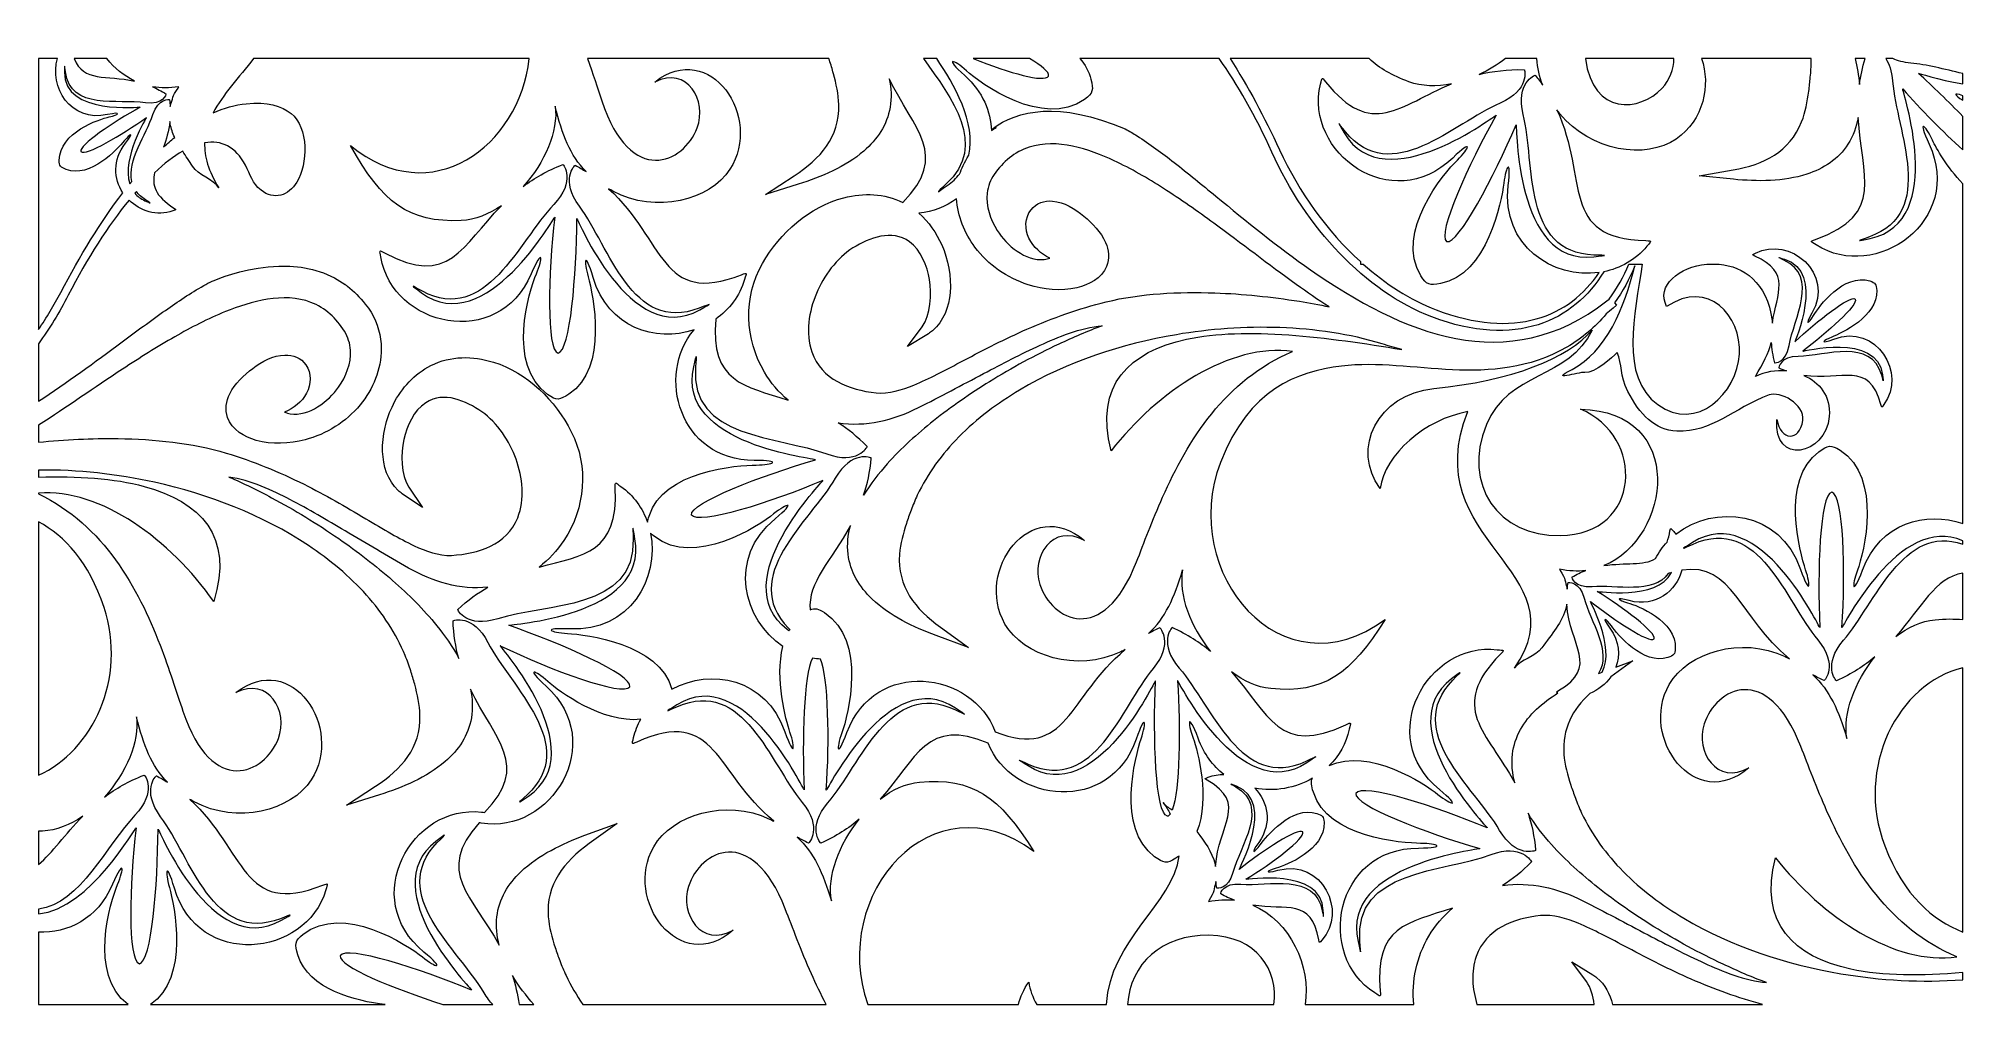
# Model space of a CAD drawing. Header units: millimetres. Extents: x -1200 to 1202, y -590 to 615.
import ezdxf

# ---------------------------------------------------------------- set-up
doc = ezdxf.new("R2010")
doc.units = ezdxf.units.MM
doc.header["$MEASUREMENT"] = 0
doc.layers.add('Layer 1', color=7, linetype='Continuous')

msp = doc.modelspace()

# ---------------------------------------------------------------- linework, layer by layer
at = {"layer": 'Layer 1', "color": 250, "lineweight": 20}
for points, knots in [([(-515.1582, 589.9734), (-515.1582, 589.9734), (-214.2104, 589.9734), (-214.2104, 589.9734), (-213.9856, 589.2746), (-213.7639, 588.5747), (-213.5453, 587.8738), (-211.8032, 582.3278), (-210.0928, 576.7889), (-208.5673, 571.2063), (-205.0975, 558.622), (-202.3253, 545.6298), (-201.9642, 532.5531), (-200.8507, 491.8675), (-224.9341, 465.0367), (-257.4989, 443.8882), (-257.4989, 443.8882), (-293.4653, 420.5151), (-293.4653, 420.5151), (-293.4653, 420.5151), (-252.5229, 433.2927), (-252.5229, 433.2927), (-224.0748, 442.1671), (-193.4778, 455.0423), (-170.6819, 474.6873), (-153.8981, 489.1565), (-141.6602, 507.121), (-137.9056, 529.2288), (-135.8728, 541.1732), (-136.4982, 553.1767), (-139.008, 564.9584), (-108.5158, 501.5211), (-63.3236, 469.6947), (-122.1338, 410.5827), (-145.1687, 422.0735), (-170.6554, 422.7306), (-195.5758, 416.4024), (-238.4412, 405.5576), (-275.3382, 372.3344), (-296.9483, 334.5398), (-321.0693, 292.3029), (-319.1219, 240.2882), (-294.5605, 198.7431), (-286.6893, 185.4202), (-276.7497, 173.6579), (-265.1463, 163.9432), (-320.2304, 181.7856), (-361.9314, 186.0489), (-355.4311, 265.0469), (-338.7917, 276.6811), (-325.6609, 293.434), (-319.4259, 314.5998), (-317.089, 322.5424), (-315.4131, 323.4742), (-323.3087, 320.3818), (-424.6985, 280.6229), (-418.7178, 363.5597), (-489.047, 427.5849), (-487.3232, 426.5829), (-485.5578, 425.5942), (-483.7365, 424.6176), (-429.9927, 395.8205), (-362.4673, 413.2703), (-337.6303, 451.9387), (-296.2212, 516.3739), (-361.9833, 615.0657), (-431.4764, 560.8019), (-390.6622, 581.0298), (-365.7063, 537.4755), (-378.5839, 503.4457), (-395.1541, 459.6932), (-461.1541, 428.6723), (-497.6219, 537.4766), (-502.9527, 553.3547), (-508.6263, 571.1666), (-515.1582, 589.9734)], [0, 0, 0, 0, 0.04, 0.04, 0.04, 0.08, 0.08, 0.08, 0.12, 0.12, 0.12, 0.16, 0.16, 0.16, 0.2, 0.2, 0.2, 0.24, 0.24, 0.24, 0.28, 0.28, 0.28, 0.32, 0.32, 0.32, 0.36, 0.36, 0.36, 0.4, 0.4, 0.4, 0.44, 0.44, 0.44, 0.48, 0.48, 0.48, 0.52, 0.52, 0.52, 0.56, 0.56, 0.56, 0.6, 0.6, 0.6, 0.64, 0.64, 0.64, 0.68, 0.68, 0.68, 0.72, 0.72, 0.72, 0.76, 0.76, 0.76, 0.8, 0.8, 0.8, 0.84, 0.84, 0.84, 0.88, 0.88, 0.88, 0.92, 0.92, 0.92, 0.96, 0.96, 0.96, 1, 1, 1, 1]), ([(-1094.7724, 422.7439), (-1122.5728, 386.294), (-1148.5822, 343.4956), (-1172.2172, 298.3697), (-1180.5765, 282.4051), (-1189.9019, 266.9227), (-1200.05, 252.1005), (-1200.05, 252.1005), (-1200.05, 589.9734), (-1200.05, 589.9734), (-1200.05, 589.9734), (-1176.2046, 589.9734), (-1176.2046, 589.9734), (-1187.4429, 555.0026), (-1160.1836, 510.0619), (-1113.8138, 520.0766), (-1094.7002, 524.2026), (-1100.3677, 519.8), (-1111.8744, 517.2599), (-1124.2233, 514.5286), (-1174.0029, 497.855), (-1174.2094, 463.284), (-1174.2348, 455.8815), (-1172.5274, 454.4462), (-1165.5775, 451.7312), (-1135.3426, 439.9973), (-1100.9025, 477.7268), (-1093.1738, 487.3621), (-1085.81, 496.5773), (-1079.4165, 499.7532), (-1091.5202, 484.3694), (-1108.0873, 463.2586), (-1106.1582, 439.9464), (-1094.7724, 422.7439)], [0, 0, 0, 0, 0.090909091, 0.090909091, 0.090909091, 0.181818182, 0.181818182, 0.181818182, 0.272727273, 0.272727273, 0.272727273, 0.363636364, 0.363636364, 0.363636364, 0.454545455, 0.454545455, 0.454545455, 0.545454545, 0.545454545, 0.545454545, 0.636363636, 0.636363636, 0.636363636, 0.727272727, 0.727272727, 0.727272727, 0.818181818, 0.818181818, 0.818181818, 0.909090909, 0.909090909, 0.909090909, 1, 1, 1, 1]), ([(-440.5884, 11.8024), (-446.6819, 29.1291), (-457.6843, 44.8373), (-473.9382, 56.383), (-480.6877, 61.1671), (-481.0253, 63.0541), (-480.6673, 54.5591), (-477.1863, -27.0532), (-519.3368, -29.1009), (-575.809, -44.3189), (-563.7348, -35.1962), (-553.2195, -23.9455), (-544.6924, -11.0337), (-518.085, 29.2308), (-513.5392, 81.0837), (-535.5185, 124.4742), (-555.2127, 163.3023), (-590.4022, 198.329), (-632.6717, 211.305), (-658.7188, 219.3249), (-685.7951, 219.5416), (-710.5364, 207.1902), (-731.2181, 196.9191), (-747.2178, 179.1652), (-757.5002, 158.6993), (-766.5165, 140.7501), (-771.646, 119.7989), (-770.8721, 99.6687), (-770.208, 82.0186), (-764.7785, 63.401), (-751.3629, 51.1768), (-749.8131, 49.7374), (-748.1473, 48.4302), (-746.4002, 47.2167), (-746.4002, 47.2167), (-721.2816, 29.8117), (-721.2816, 29.8117), (-721.2816, 29.8117), (-738.112, 55.3119), (-738.112, 55.3119), (-748.3883, 70.8889), (-748.0711, 97.0422), (-744.347, 114.6212), (-740.6951, 131.7617), (-732.2372, 150.718), (-717.0368, 160.6056), (-694.3293, 175.3963), (-666.9348, 163.0511), (-647.0534, 149.358), (-627.4629, 135.8388), (-612.5138, 112.4494), (-604.4717, 90.3518), (-596.1551, 67.4974), (-593.0046, 40.2557), (-602.4002, 17.2243), (-616.192, -16.5441), (-651.2128, -27.7958), (-684.9358, -29.7031), (-700.6598, -30.5718), (-717.4212, -24.2588), (-731.4358, -17.7322), (-741.1019, -13.2116), (-750.5534, -8.0908), (-759.8117, -2.8235), (-770.6097, 3.3043), (-781.2694, 9.6764), (-791.9453, 16.0138), (-817.2541, 31.0557), (-842.5507, 45.7752), (-868.908, 58.9465), (-900.1812, 74.5724), (-932.3809, 87.8291), (-965.8599, 97.9272), (-1008.5921, 110.8147), (-1056.1009, 115.2498), (-1100.6015, 115.9171), (-1133.7226, 116.4075), (-1167.0694, 114.7697), (-1200.05, 111.3823), (-1200.05, 111.3823), (-1200.05, 132.4931), (-1200.05, 132.4931), (-1164.7476, 155.3088), (-1130.327, 179.5243), (-1095.2097, 202.6086), (-1073.8934, 216.5906), (-1052.3087, 230.2653), (-1030.1676, 242.9015), (-1009.8378, 254.5327), (-988.7636, 265.4762), (-967.0385, 274.3119), (-935.0931, 287.3174), (-894.1517, 298.7776), (-860.3992, 285.9197), (-842.2527, 279.0014), (-828.7406, 266.0753), (-818.5151, 249.7832), (-813.9886, 242.5628), (-811.4687, 234.5835), (-810.946, 226.0825), (-809.9657, 209.7455), (-816.4355, 193.3323), (-825.7619, 180.1835), (-838.4565, 162.2688), (-862.7463, 143.0765), (-886.1646, 147.0051), (-888.5605, 147.4059), (-890.8487, 148.0406), (-893.0554, 148.9185), (-881.7338, 153.7342), (-871.6314, 161.3726), (-865.7565, 172.4534), (-859.8694, 183.517), (-859.0893, 197.4735), (-866.5579, 208.0488), (-872.6819, 216.7086), (-882.5463, 220.5039), (-892.9487, 220.2008), (-907.307, 219.7755), (-921.5412, 211.9295), (-932.7562, 203.5027), (-943.8246, 195.2122), (-955.1758, 184.5322), (-961.4117, 171.9814), (-966.107, 162.5933), (-967.8144, 152.2429), (-964.2307, 142.1772), (-958.8002, 126.8271), (-943.3782, 117.8631), (-928.4799, 113.665), (-908.9788, 108.1668), (-887.0921, 109.3865), (-867.6531, 114.4564), (-840.8931, 121.4642), (-816.6358, 136.676), (-799.0233, 158.0483), (-782.8548, 177.676), (-772.5663, 202.3136), (-772.6558, 227.9511), (-772.7076, 244.23), (-777.0541, 259.8132), (-785.0697, 273.67), (-787.3903, 276.8062), (-789.8331, 280.0675), (-792.4375, 283.4935), (-799.2867, 292.5022), (-806.7816, 299.9271), (-814.7036, 306.0377), (-815.8202, 306.8627), (-816.95, 307.6703), (-818.0921, 308.4608), (-818.0921, 308.4608), (-817.789, 308.3336), (-817.789, 308.3336), (-885.9744, 357.3321), (-983.4205, 312.1798), (-983.4205, 312.1798), (-983.4205, 312.1798), (-983.2782, 312.4992), (-983.2782, 312.4992), (-986.9239, 310.6987), (-990.5188, 308.7913), (-994.0629, 306.7813), (-1010.5029, 297.4715), (-1026.3683, 286.7569), (-1041.8402, 275.8927), (-1060.0233, 263.0918), (-1077.9002, 249.8025), (-1095.8087, 236.5672), (-1130.0677, 211.1829), (-1164.3917, 185.8698), (-1200.05, 162.516), (-1200.05, 162.516), (-1200.05, 234.3252), (-1200.05, 234.3252), (-1186.2765, 253.3578), (-1173.8453, 273.6161), (-1163.0493, 294.7066), (-1139.1795, 341.3573), (-1113.0531, 381.8802), (-1087.1138, 413.4564), (-1073.2772, 399.8183), (-1052.6483, 393.0017), (-1032.7243, 399.9088), (-1028.447, 401.4052), (-1027.5022, 400.9515), (-1031.388, 403.4895), (-1055.0616, 418.8885), (-1058.7022, 432.3069), (-1055.3646, 447.6917), (-1043.3056, 458.9729), (-1031.5131, 467.9796), (-1020.2534, 474.3862), (-1016.2843, 468.3061), (-1012.0192, 462.2159), (-1007.9392, 455.7208), (-1000.7799, 444.2992), (-982.0721, 439.8101), (-975.0805, 428.6733), (-988.3812, 449.8574), (-993.4059, 468.2146), (-992.8863, 484.9055), (-971.9544, 488.5879), (-954.2127, 480.2079), (-941.9534, 457.092), (-935.6036, 445.1191), (-933.9164, 434.7117), (-922.5531, 425.7834), (-906.1995, 412.9315), (-888.2779, 418.9546), (-877.8876, 435.7758), (-863.93, 458.3728), (-863.0585, 503.9147), (-885.0816, 521.6778), (-896.7785, 531.1117), (-915.0073, 536.5051), (-940.8572, 533.7809), (-954.8758, 532.308), (-968.7419, 528.3285), (-982.4056, 522.1945), (-970.4361, 545.1863), (-950.1684, 566.3388), (-931.7524, 589.9734), (-931.7524, 589.9734), (-587.989, 589.9734), (-587.989, 589.9734), (-600.0907, 480.6076), (-710.3046, 398.7624), (-810.8554, 481.4845), (-771.6938, 410.6682), (-738.5117, 384.993), (-672.7212, 388.0366), (-655.5368, 388.8381), (-638.3758, 395.7534), (-622.6812, 406.5229), (-672.1294, 356.1653), (-687.8086, 304.0113), (-768.5259, 347.7588), (-775.9853, 351.7973), (-774.4507, 350.6672), (-773.1032, 342.4956), (-758.7714, 255.7096), (-627.0938, 225.051), (-585.4019, 321.6402), (-571.1809, 354.611), (-570.6266, 341.4642), (-579.1019, 321.5791), (-588.1721, 300.1967), (-616.4036, 208.0071), (-565.0162, 170.8381), (-554.0087, 162.8863), (-550.0324, 163.8994), (-538.5887, 171.4077), (-488.808, 204.0388), (-508.3456, 295.7381), (-514.5216, 317.6027), (-520.4179, 338.3951), (-518.327, 351.3507), (-508.2562, 316.8743), (-489.8137, 253.8521), (-430.492, 235.7473), (-382.4717, 251.5684), (-429.9653, 195.1227), (-401.0972, 89.1199), (-307.2856, 88.77), (-271.3955, 88.6439), (-283.252, 83.0602), (-304.8572, 82.9463), (-327.5656, 82.81), (-421.068, 76.1542), (-438.592, 19.2761), (-439.4819, 16.3973), (-440.1714, 13.9539), (-440.5884, 11.8024)], [0, 0, 0, 0, 0.010989011, 0.010989011, 0.010989011, 0.021978022, 0.021978022, 0.021978022, 0.032967033, 0.032967033, 0.032967033, 0.043956044, 0.043956044, 0.043956044, 0.054945055, 0.054945055, 0.054945055, 0.065934066, 0.065934066, 0.065934066, 0.076923077, 0.076923077, 0.076923077, 0.087912088, 0.087912088, 0.087912088, 0.098901099, 0.098901099, 0.098901099, 0.10989011, 0.10989011, 0.10989011, 0.120879121, 0.120879121, 0.120879121, 0.131868132, 0.131868132, 0.131868132, 0.142857143, 0.142857143, 0.142857143, 0.153846154, 0.153846154, 0.153846154, 0.164835165, 0.164835165, 0.164835165, 0.175824176, 0.175824176, 0.175824176, 0.186813187, 0.186813187, 0.186813187, 0.197802198, 0.197802198, 0.197802198, 0.208791209, 0.208791209, 0.208791209, 0.21978022, 0.21978022, 0.21978022, 0.230769231, 0.230769231, 0.230769231, 0.241758242, 0.241758242, 0.241758242, 0.252747253, 0.252747253, 0.252747253, 0.263736264, 0.263736264, 0.263736264, 0.274725275, 0.274725275, 0.274725275, 0.285714286, 0.285714286, 0.285714286, 0.296703297, 0.296703297, 0.296703297, 0.307692308, 0.307692308, 0.307692308, 0.318681319, 0.318681319, 0.318681319, 0.32967033, 0.32967033, 0.32967033, 0.340659341, 0.340659341, 0.340659341, 0.351648352, 0.351648352, 0.351648352, 0.362637363, 0.362637363, 0.362637363, 0.373626374, 0.373626374, 0.373626374, 0.384615385, 0.384615385, 0.384615385, 0.395604396, 0.395604396, 0.395604396, 0.406593407, 0.406593407, 0.406593407, 0.417582418, 0.417582418, 0.417582418, 0.428571429, 0.428571429, 0.428571429, 0.43956044, 0.43956044, 0.43956044, 0.450549451, 0.450549451, 0.450549451, 0.461538462, 0.461538462, 0.461538462, 0.472527473, 0.472527473, 0.472527473, 0.483516484, 0.483516484, 0.483516484, 0.494505495, 0.494505495, 0.494505495, 0.505494505, 0.505494505, 0.505494505, 0.516483516, 0.516483516, 0.516483516, 0.527472527, 0.527472527, 0.527472527, 0.538461538, 0.538461538, 0.538461538, 0.549450549, 0.549450549, 0.549450549, 0.56043956, 0.56043956, 0.56043956, 0.571428571, 0.571428571, 0.571428571, 0.582417582, 0.582417582, 0.582417582, 0.593406593, 0.593406593, 0.593406593, 0.604395604, 0.604395604, 0.604395604, 0.615384615, 0.615384615, 0.615384615, 0.626373626, 0.626373626, 0.626373626, 0.637362637, 0.637362637, 0.637362637, 0.648351648, 0.648351648, 0.648351648, 0.659340659, 0.659340659, 0.659340659, 0.67032967, 0.67032967, 0.67032967, 0.681318681, 0.681318681, 0.681318681, 0.692307692, 0.692307692, 0.692307692, 0.703296703, 0.703296703, 0.703296703, 0.714285714, 0.714285714, 0.714285714, 0.725274725, 0.725274725, 0.725274725, 0.736263736, 0.736263736, 0.736263736, 0.747252747, 0.747252747, 0.747252747, 0.758241758, 0.758241758, 0.758241758, 0.769230769, 0.769230769, 0.769230769, 0.78021978, 0.78021978, 0.78021978, 0.791208791, 0.791208791, 0.791208791, 0.802197802, 0.802197802, 0.802197802, 0.813186813, 0.813186813, 0.813186813, 0.824175824, 0.824175824, 0.824175824, 0.835164835, 0.835164835, 0.835164835, 0.846153846, 0.846153846, 0.846153846, 0.857142857, 0.857142857, 0.857142857, 0.868131868, 0.868131868, 0.868131868, 0.879120879, 0.879120879, 0.879120879, 0.89010989, 0.89010989, 0.89010989, 0.901098901, 0.901098901, 0.901098901, 0.912087912, 0.912087912, 0.912087912, 0.923076923, 0.923076923, 0.923076923, 0.934065934, 0.934065934, 0.934065934, 0.945054945, 0.945054945, 0.945054945, 0.956043956, 0.956043956, 0.956043956, 0.967032967, 0.967032967, 0.967032967, 0.978021978, 0.978021978, 0.978021978, 0.989010989, 0.989010989, 0.989010989, 1, 1, 1, 1]), ([(-1083.7842, 436.7014), (-1084.6171, 435.6781), (-1085.449, 434.6476), (-1086.2789, 433.6121), (-1096.8877, 466.3754), (-1064.4053, 517.385), (-1065.411, 516.6842), (-1096.4239, 494.7544), (-1141.3853, 467.8128), (-1147.1524, 473.8999), (-1150.1067, 481.7286), (-1106.6667, 511.1066), (-1073.3615, 529.4037), (-1072.008, 530.1443), (-1168.5632, 518.919), (-1167.6917, 573.2235), (-1167.527, 583.4112), (-1167.7334, 582.5221), (-1166.5039, 573.3862), (-1159.9741, 524.9075), (-1101.0937, 539.8549), (-1066.7555, 535.0097), (-1044.8636, 531.8919), (-1040.6667, 545.584), (-1041.0063, 545.7844), (-1046.6748, 549.4942), (-1052.2548, 552.4646), (-1057.7178, 554.8623), (-1047.585, 553.0678), (-1036.7087, 552.9346), (-1025.1653, 554.8674), (-1025.0504, 554.377), (-1030.9792, 546.1862), (-1031.7023, 544.1537), (-1032.8402, 540.7938), (-1033.3843, 538.1896), (-1034.7378, 534.2773), (-1035.1487, 533.1045), (-1035.4914, 531.8146), (-1035.7721, 530.4423), (-1035.9236, 533.1065), (-1036.1595, 535.8307), (-1036.5155, 538.6322), (-1036.5633, 539.0035), (-1050.6765, 541.222), (-1057.4798, 520.1784), (-1065.527, 495.3139), (-1089.7649, 462.811), (-1083.7842, 436.7014)], [0, 0, 0, 0, 0.0625, 0.0625, 0.0625, 0.125, 0.125, 0.125, 0.1875, 0.1875, 0.1875, 0.25, 0.25, 0.25, 0.3125, 0.3125, 0.3125, 0.375, 0.375, 0.375, 0.4375, 0.4375, 0.4375, 0.5, 0.5, 0.5, 0.5625, 0.5625, 0.5625, 0.625, 0.625, 0.625, 0.6875, 0.6875, 0.6875, 0.75, 0.75, 0.75, 0.8125, 0.8125, 0.8125, 0.875, 0.875, 0.875, 0.9375, 0.9375, 0.9375, 1, 1, 1, 1]), ([(-1155.6409, 589.9734), (-1155.6409, 589.9734), (-1114.8277, 589.9734), (-1114.8277, 589.9734), (-1105.4188, 578.2344), (-1093.7534, 568.4842), (-1080.1385, 562.0318), (-1115.7937, 569.6936), (-1143.95, 560.3604), (-1155.6409, 589.9734)], [0, 0, 0, 0, 0.333333333, 0.333333333, 0.333333333, 0.666666667, 0.666666667, 0.666666667, 1, 1, 1, 1]), ([(-96.171, 589.9734), (-96.171, 589.9734), (-79.8215, 589.9734), (-79.8215, 589.9734), (-58.37, 559.0096), (-30.3033, 509.2847), (-39.8748, 469.4048), (-45.2036, 460.6656), (-48.8575, 452.3812), (-51.2677, 445.8759), (-55.3344, 440.7358), (-60.4385, 435.9456), (-66.7395, 431.605), (-82.1463, 421.0135), (-80.5823, 421.63), (-68.2578, 433.2021), (-15.0602, 483.0877), (-61.252, 540.0634), (-96.171, 589.9734)], [0, 0, 0, 0, 0.166666667, 0.166666667, 0.166666667, 0.333333333, 0.333333333, 0.333333333, 0.5, 0.5, 0.5, 0.666666667, 0.666666667, 0.666666667, 0.833333333, 0.833333333, 0.833333333, 1, 1, 1, 1]), ([(98.8066, 589.9734), (98.8066, 589.9734), (272.4842, 589.9734), (272.4842, 589.9734), (295.4164, 558.034), (318.0028, 518.2832), (338.3073, 473.1706), (380.5717, 379.3096), (454.3798, 299.5426), (537.9639, 267.7253), (642.2307, 228.0386), (715.1734, 262.814), (752.2707, 324.1181), (772.6544, 328.1729), (791.8228, 338.5732), (806.1252, 356.0606), (811.3646, 362.4712), (813.2714, 362.6777), (804.794, 362.8975), (695.9276, 365.6765), (733.6595, 439.7694), (693.731, 526.1008), (694.93, 524.5078), (696.1727, 522.9097), (697.4713, 521.3024), (735.8032, 473.8776), (804.8012, 463.7072), (842.708, 489.6814), (876.7005, 512.962), (885.9537, 557.4277), (874.0076, 589.9734), (874.0076, 589.9734), (1010.9073, 589.9734), (1010.9073, 589.9734), (1010.9113, 588.9429), (1010.9103, 587.9115), (1010.9012, 586.8799), (1010.8656, 580.1519), (1010.5025, 573.4005), (1009.8507, 566.6989), (1009.3005, 560.9108), (1008.7249, 555.143), (1007.9622, 549.4058), (1006.27, 536.4614), (1003.7775, 523.4122), (999.0293, 511.2236), (984.249, 473.3039), (951.6354, 457.9435), (913.4134, 451.1147), (913.4134, 451.1147), (871.1937, 443.5607), (871.1937, 443.5607), (871.1937, 443.5607), (913.8822, 439.4185), (913.8822, 439.4185), (943.5415, 436.5366), (976.7367, 436.5061), (1005.372, 445.7457), (1026.4584, 452.5541), (1044.7137, 464.349), (1056.7615, 483.2596), (1063.275, 493.4747), (1067.3632, 504.7783), (1069.627, 516.6099), (1073.2025, 443.7499), (1104.5317, 396.0331), (1016.3734, 364.4192), (1008.3771, 361.5639), (1010.2605, 361.9636), (1017.2378, 357.4959), (1091.4334, 310.303), (1202.112, 387.9806), (1157.9663, 483.463), (1142.89, 516.0555), (1153.0402, 507.7181), (1162.2354, 488.1271), (1166.8748, 478.2131), (1180.4256, 454.6039), (1199.95, 433.8501), (1199.95, 433.8501), (1199.95, 9.8401), (1199.95, 9.8401), (1154.0103, 26.0652), (1097.0551, 11.1534), (1074.913, -48.1274), (1062.3578, -81.7686), (1061.1466, -68.6665), (1068.6171, -48.3817), (1076.6073, -26.5731), (1100.1954, 66.9135), (1047.014, 101.4662), (1035.6222, 108.8575), (1031.7018, 107.646), (1020.6476, 99.5751), (972.5602, 64.4945), (996.6578, -26.1122), (1003.9188, -47.6412), (1010.8473, -68.1122), (1009.4073, -81.1562), (997.6249, -47.2272), (971.6927, 27.3387), (889.989, 34.1105), (842.1323, -3.3148), (841.0554, -1.8185), (839.891, -0.3597), (838.6168, 1.0461), (835.5741, 4.3887), (835.6208, 5.4273), (834.8154, 0.8742), (833.8737, -4.4877), (832.7042, -9.1263), (831.3253, -13.1577), (825.607, -19.2174), (820.6666, -26.0736), (816.7076, -33.6521), (801.6913, -43.0992), (779.4049, -38.1768), (752.4374, -42.5743), (836.4405, -7.7917), (856.0696, 149.9968), (723.2063, 152.5796), (803.9744, 119.3107), (800.2168, -3.4613), (697.8201, -4.9699), (620.6693, -6.098), (575.4293, 58.1215), (605.7506, 133.4707), (632.1069, 198.9974), (709.9015, 190.3172), (737.592, 251.4036), (708.4249, 216.38), (636.6924, 187.7009), (540.3822, 178.4684), (469.8975, 171.7393), (436.8557, 102.7438), (473.2412, 53.6813), (479.2341, 96.1237), (529.2222, 140.1143), (582.7849, 149.5645), (517.4205, -12.2238), (725.6266, -49.3786), (640.8445, -170.5108), (648.3832, -159.7382), (667.2923, -156.1901), (675.0141, -145.1408), (687.1432, -127.8182), (700.5384, -113.6348), (705.4513, -93.8565), (705.6974, -92.8637), (705.9181, -91.8078), (706.1134, -90.7061), (709.327, -142.9079), (747.3517, -168.518), (695.8218, -198.4799), (692.5279, -200.4035), (692.5941, -200.4716), (695.053, -201.3841), (685.3961, -207.3858), (676.3351, -214.1291), (668.3622, -221.7269), (652.3228, -237.0181), (640.9981, -255.5726), (638.354, -277.84), (636.9201, -289.871), (638.1446, -301.8287), (641.2411, -313.47), (606.3934, -249.3898), (557.4588, -220.0129), (623.1507, -153.2451), (629.114, -147.1997), (627.5917, -148.3776), (619.3666, -147.3838), (532.0452, -137.0964), (466.0615, -255.1392), (547.2751, -321.9782), (575.0032, -344.7909), (562.2405, -341.6883), (545.4537, -328.0338), (528.9751, -314.6001), (459.7829, -269.2199), (409.8934, -291.8353), (421.9341, -279.8115), (430.8974, -264.5152), (434.8117, -246.4784), (436.5659, -238.3843), (438.1554, -237.3324), (430.5029, -240.9924), (347.6998, -280.6476), (334.6473, -227.7754), (287.7781, -175.007), (302.9154, -186.5487), (319.7093, -194.3132), (336.8317, -195.9734), (402.3873, -202.3037), (436.812, -178.3202), (479.4649, -109.5516), (351.2683, -204.68), (220.9056, -52.0204), (274.1937, 86.2493), (309.4717, 177.8357), (369.4117, 199.7277), (425.0266, 206.3642), (514.6951, 217.0097), (610.7541, 175.6669), (706.3036, 230.1779), (725.0042, 240.8396), (741.3079, 254.966), (755.1385, 271.3955), (758.0225, 273.8613), (760.9727, 276.1989), (763.7856, 278.7756), (763.7856, 278.7756), (767.9622, 282.6014), (767.9622, 282.6014), (767.9622, 282.6014), (765.792, 285.1761), (765.792, 285.1761), (775.8893, 299.4348), (784.1673, 315.0779), (790.8537, 331.4993), (778.151, 279.5517), (755.0713, 224.0591), (712.7358, 202.2952), (681.794, 186.3988), (720.855, 199.1754), (728.5076, 198.5162), (741.2134, 197.4613), (762.8653, 216.9527), (769.1124, 223.3623), (775.3605, 208.2105), (771.9232, 194.8226), (782.233, 174.7493), (796.6666, 146.6592), (816.2398, 126.1648), (843.3324, 125.0957), (887.0957, 123.3501), (913.151, 153.3944), (958.4113, 170.4057), (971.9246, 175.4899), (1003.1653, 159.0207), (1000.4215, 138.6393), (996.8479, 111.7994), (972.2927, 113.135), (968.1649, 139.8569), (962.6113, 82.454), (1029.2205, 94.1248), (1033.394, 143.7163), (1035.5103, 168.9612), (1021.1114, 186.4049), (1001.5646, 194.8399), (1049.9418, 187.5269), (1082.6154, 213.787), (1097.8931, 158.2802), (1099.09, 153.8318), (1098.9761, 154.8663), (1101.6741, 158.4816), (1130.355, 196.856), (1092.7259, 260.1814), (1039.0493, 240.1204), (1020.7178, 233.2774), (1025.7008, 238.3972), (1036.6961, 242.6137), (1048.2242, 247.0631), (1094.6165, 268.4658), (1092.5876, 300.8386), (1092.1269, 308.2868), (1091.2727, 310.3406), (1084.1947, 312.5602), (1051.2232, 322.8527), (1020.2368, 280.4418), (1013.894, 269.5106), (1007.9683, 259.3167), (1002.0639, 255.2671), (1011.8195, 272.2378), (1040.294, 321.9463), (983.9642, 369.3946), (941.4476, 347.3225), (937.4358, 345.2463), (936.4686, 345.5524), (940.6422, 343.6146), (986.4578, 322.4865), (968.1273, 298.387), (962.4659, 259.803), (962.3581, 260.9332), (962.231, 262.0836), (962.0785, 263.2606), (955.9279, 311.0262), (926.2778, 330.7068), (896.3459, 333.5419), (896.3459, 333.5419), (880.633, 333.5419), (880.633, 333.5419), (846.3222, 330.3182), (817.2293, 306.705), (830.6052, 280.6839), (882.6456, 315.7727), (924.0334, 269.3427), (921.4737, 221.2139), (918.9374, 173.0658), (867.8876, 122.8395), (819.5154, 158.2833), (771.7056, 193.3303), (790.931, 270.3813), (800.0937, 333.5419), (800.0937, 333.5419), (783.4493, 333.5419), (783.4493, 333.5419), (777.0731, 318.1489), (768.9242, 303.4976), (759.0588, 290.0365), (759.0588, 290.0365), (756.132, 287.7639), (756.132, 287.7639), (632.3815, 190.9418), (501.0497, 246.6073), (386.4283, 326.6094), (345.4818, 355.1867), (306.8174, 386.7813), (268.2446, 418.4673), (251.0195, 432.5826), (233.83, 446.7487), (216.309, 460.4439), (201.3995, 472.0679), (186.0903, 483.5627), (170.1354, 493.6833), (165.3517, 496.7218), (160.4571, 499.5711), (155.4547, 502.2098), (72.0862, 537.5437), (20.8086, 525.6104), (-10.2541, 502.4153), (-8.6758, 503.0175), (-7.1006, 503.6024), (-5.5314, 504.1629), (-7.5703, 502.8964), (-9.5768, 501.5781), (-11.5426, 500.2068), (-12.1944, 523.9238), (-22.1453, 548.1861), (-44.7347, 568.7557), (-71.2873, 592.9274), (-58.6964, 589.1901), (-42.6124, 574.7127), (-25.3883, 559.1744), (52.6106, 502.5007), (104.4466, 539.0472), (115.5537, 546.8637), (115.874, 550.9713), (112.4927, 564.2311), (109.9818, 574.1115), (105.1697, 582.6309), (98.8066, 589.9734)], [0, 0, 0, 0, 0.008547009, 0.008547009, 0.008547009, 0.017094017, 0.017094017, 0.017094017, 0.025641026, 0.025641026, 0.025641026, 0.034188034, 0.034188034, 0.034188034, 0.042735043, 0.042735043, 0.042735043, 0.051282051, 0.051282051, 0.051282051, 0.05982906, 0.05982906, 0.05982906, 0.068376068, 0.068376068, 0.068376068, 0.076923077, 0.076923077, 0.076923077, 0.085470085, 0.085470085, 0.085470085, 0.094017094, 0.094017094, 0.094017094, 0.102564103, 0.102564103, 0.102564103, 0.111111111, 0.111111111, 0.111111111, 0.11965812, 0.11965812, 0.11965812, 0.128205128, 0.128205128, 0.128205128, 0.136752137, 0.136752137, 0.136752137, 0.145299145, 0.145299145, 0.145299145, 0.153846154, 0.153846154, 0.153846154, 0.162393162, 0.162393162, 0.162393162, 0.170940171, 0.170940171, 0.170940171, 0.179487179, 0.179487179, 0.179487179, 0.188034188, 0.188034188, 0.188034188, 0.196581197, 0.196581197, 0.196581197, 0.205128205, 0.205128205, 0.205128205, 0.213675214, 0.213675214, 0.213675214, 0.222222222, 0.222222222, 0.222222222, 0.230769231, 0.230769231, 0.230769231, 0.239316239, 0.239316239, 0.239316239, 0.247863248, 0.247863248, 0.247863248, 0.256410256, 0.256410256, 0.256410256, 0.264957265, 0.264957265, 0.264957265, 0.273504274, 0.273504274, 0.273504274, 0.282051282, 0.282051282, 0.282051282, 0.290598291, 0.290598291, 0.290598291, 0.299145299, 0.299145299, 0.299145299, 0.307692308, 0.307692308, 0.307692308, 0.316239316, 0.316239316, 0.316239316, 0.324786325, 0.324786325, 0.324786325, 0.333333333, 0.333333333, 0.333333333, 0.341880342, 0.341880342, 0.341880342, 0.35042735, 0.35042735, 0.35042735, 0.358974359, 0.358974359, 0.358974359, 0.367521368, 0.367521368, 0.367521368, 0.376068376, 0.376068376, 0.376068376, 0.384615385, 0.384615385, 0.384615385, 0.393162393, 0.393162393, 0.393162393, 0.401709402, 0.401709402, 0.401709402, 0.41025641, 0.41025641, 0.41025641, 0.418803419, 0.418803419, 0.418803419, 0.427350427, 0.427350427, 0.427350427, 0.435897436, 0.435897436, 0.435897436, 0.444444444, 0.444444444, 0.444444444, 0.452991453, 0.452991453, 0.452991453, 0.461538462, 0.461538462, 0.461538462, 0.47008547, 0.47008547, 0.47008547, 0.478632479, 0.478632479, 0.478632479, 0.487179487, 0.487179487, 0.487179487, 0.495726496, 0.495726496, 0.495726496, 0.504273504, 0.504273504, 0.504273504, 0.512820513, 0.512820513, 0.512820513, 0.521367521, 0.521367521, 0.521367521, 0.52991453, 0.52991453, 0.52991453, 0.538461538, 0.538461538, 0.538461538, 0.547008547, 0.547008547, 0.547008547, 0.555555556, 0.555555556, 0.555555556, 0.564102564, 0.564102564, 0.564102564, 0.572649573, 0.572649573, 0.572649573, 0.581196581, 0.581196581, 0.581196581, 0.58974359, 0.58974359, 0.58974359, 0.598290598, 0.598290598, 0.598290598, 0.606837607, 0.606837607, 0.606837607, 0.615384615, 0.615384615, 0.615384615, 0.623931624, 0.623931624, 0.623931624, 0.632478632, 0.632478632, 0.632478632, 0.641025641, 0.641025641, 0.641025641, 0.64957265, 0.64957265, 0.64957265, 0.658119658, 0.658119658, 0.658119658, 0.666666667, 0.666666667, 0.666666667, 0.675213675, 0.675213675, 0.675213675, 0.683760684, 0.683760684, 0.683760684, 0.692307692, 0.692307692, 0.692307692, 0.700854701, 0.700854701, 0.700854701, 0.709401709, 0.709401709, 0.709401709, 0.717948718, 0.717948718, 0.717948718, 0.726495726, 0.726495726, 0.726495726, 0.735042735, 0.735042735, 0.735042735, 0.743589744, 0.743589744, 0.743589744, 0.752136752, 0.752136752, 0.752136752, 0.760683761, 0.760683761, 0.760683761, 0.769230769, 0.769230769, 0.769230769, 0.777777778, 0.777777778, 0.777777778, 0.786324786, 0.786324786, 0.786324786, 0.794871795, 0.794871795, 0.794871795, 0.803418803, 0.803418803, 0.803418803, 0.811965812, 0.811965812, 0.811965812, 0.820512821, 0.820512821, 0.820512821, 0.829059829, 0.829059829, 0.829059829, 0.837606838, 0.837606838, 0.837606838, 0.846153846, 0.846153846, 0.846153846, 0.854700855, 0.854700855, 0.854700855, 0.863247863, 0.863247863, 0.863247863, 0.871794872, 0.871794872, 0.871794872, 0.88034188, 0.88034188, 0.88034188, 0.888888889, 0.888888889, 0.888888889, 0.897435897, 0.897435897, 0.897435897, 0.905982906, 0.905982906, 0.905982906, 0.914529915, 0.914529915, 0.914529915, 0.923076923, 0.923076923, 0.923076923, 0.931623932, 0.931623932, 0.931623932, 0.94017094, 0.94017094, 0.94017094, 0.948717949, 0.948717949, 0.948717949, 0.957264957, 0.957264957, 0.957264957, 0.965811966, 0.965811966, 0.965811966, 0.974358974, 0.974358974, 0.974358974, 0.982905983, 0.982905983, 0.982905983, 0.991452991, 0.991452991, 0.991452991, 1, 1, 1, 1]), ([(-34.4158, 589.9734), (-34.4158, 589.9734), (35.9449, 589.9734), (35.9449, 589.9734), (51.3792, 581.0257), (60.7941, 573.2499), (59.7974, 568.1546), (54.0557, 559.6087), (11.77, 571.8583), (-34.4158, 589.9734)], [0, 0, 0, 0, 0.333333333, 0.333333333, 0.333333333, 0.666666667, 0.666666667, 0.666666667, 1, 1, 1, 1]), ([(286.1663, 589.9734), (286.1663, 589.9734), (459.5327, 589.9734), (459.5327, 589.9734), (472.1235, 577.9964), (488.2788, 568.7415), (509.1283, 561.0593), (525.2734, 555.1176), (543.7717, 554.8185), (562.4175, 558.6403), (497.292, 531.4626), (462.5836, 489.5034), (405.2063, 561.1885), (399.9018, 567.8087), (400.8771, 566.1709), (398.9439, 558.1184), (378.4331, 472.5826), (487.8507, 393.1472), (563.7893, 465.938), (589.7022, 490.7902), (585.1056, 478.4613), (569.5717, 463.4325), (552.907, 447.2573), (491.0785, 373.2876), (523.9869, 319.0645), (531.0405, 307.4588), (535.0981, 306.8474), (548.5595, 309.3162), (607.1042, 320.0319), (624.7269, 412.1187), (627.5317, 434.6659), (630.1757, 456.1155), (637.1347, 467.2401), (633.0212, 431.5593), (624.3913, 356.4105), (688.8944, 315.0911), (746.5198, 323.1294), (709.9442, 268.24), (640.9198, 238.9455), (543.013, 276.7096), (510.848, 289.1108), (480.1259, 308.7375), (452.1405, 333.5419), (452.1405, 333.5419), (448.6473, 333.5419), (448.6473, 333.5419), (448.6473, 333.5419), (448.6473, 336.678), (448.6473, 336.678), (407.3703, 374.2072), (372.2723, 423.0043), (347.6469, 476.3708), (328.9717, 516.8286), (308.3927, 555.5957), (286.1663, 589.9734)], [0, 0, 0, 0, 0.055555556, 0.055555556, 0.055555556, 0.111111111, 0.111111111, 0.111111111, 0.166666667, 0.166666667, 0.166666667, 0.222222222, 0.222222222, 0.222222222, 0.277777778, 0.277777778, 0.277777778, 0.333333333, 0.333333333, 0.333333333, 0.388888889, 0.388888889, 0.388888889, 0.444444444, 0.444444444, 0.444444444, 0.5, 0.5, 0.5, 0.555555556, 0.555555556, 0.555555556, 0.611111111, 0.611111111, 0.611111111, 0.666666667, 0.666666667, 0.666666667, 0.722222222, 0.722222222, 0.722222222, 0.777777778, 0.777777778, 0.777777778, 0.833333333, 0.833333333, 0.833333333, 0.888888889, 0.888888889, 0.888888889, 0.944444444, 0.944444444, 0.944444444, 1, 1, 1, 1]), ([(629.5381, 589.9734), (629.5381, 589.9734), (668.6764, 589.9734), (668.6764, 589.9734), (669.6151, 578.3636), (671.9907, 567.4374), (676.2222, 556.6994), (673.327, 560.8894), (670.2222, 565.0906), (666.8368, 569.2979), (666.4066, 569.8391), (642.1829, 559.7043), (651.7849, 520.2669), (666.85, 458.4175), (650.1751, 348.0935), (739.9005, 344.9269), (756.7757, 344.3307), (758.3611, 344.8852), (739.7968, 342.7489), (640.7775, 331.3213), (643.87, 509.7944), (642.7574, 507.1953), (615.3395, 443.0409), (570.9029, 357.6739), (556.0666, 361.6534), (543.912, 371.0598), (583.6229, 458.7827), (618.0934, 519.4317), (619.4917, 521.8822), (479.291, 411.4464), (428.4923, 497.2213), (418.9645, 513.2987), (419.4557, 511.7159), (430.1662, 498.6149), (486.9639, 429.0986), (564.7086, 509.122), (623.0409, 534.5337), (660.2408, 550.7546), (653.6561, 576.1521), (652.9493, 576.1725), (632.0032, 576.7604), (613.4744, 574.3109), (596.7985, 570.1687), (608.4212, 575.5743), (619.5313, 582.3115), (629.5381, 589.9734)], [0, 0, 0, 0, 0.066666667, 0.066666667, 0.066666667, 0.133333333, 0.133333333, 0.133333333, 0.2, 0.2, 0.2, 0.266666667, 0.266666667, 0.266666667, 0.333333333, 0.333333333, 0.333333333, 0.4, 0.4, 0.4, 0.466666667, 0.466666667, 0.466666667, 0.533333333, 0.533333333, 0.533333333, 0.6, 0.6, 0.6, 0.666666667, 0.666666667, 0.666666667, 0.733333333, 0.733333333, 0.733333333, 0.8, 0.8, 0.8, 0.866666667, 0.866666667, 0.866666667, 0.933333333, 0.933333333, 0.933333333, 1, 1, 1, 1]), ([(729.2561, 589.9734), (729.2561, 589.9734), (839.6266, 589.9734), (839.6266, 589.9734), (839.7781, 577.1012), (834.7381, 563.3054), (824.9835, 553.0597), (797.1486, 523.8394), (739.1093, 517.6607), (729.2561, 589.9734)], [0, 0, 0, 0, 0.333333333, 0.333333333, 0.333333333, 0.666666667, 0.666666667, 0.666666667, 1, 1, 1, 1]), ([(1065.8927, 589.9734), (1065.8927, 589.9734), (1078.0992, 589.9734), (1078.0992, 589.9734), (1074.7453, 578.8071), (1072.5354, 568.0834), (1071.1676, 557.7767), (1070.1873, 568.7201), (1068.2907, 579.5843), (1065.8927, 589.9734)], [0, 0, 0, 0, 0.333333333, 0.333333333, 0.333333333, 0.666666667, 0.666666667, 0.666666667, 1, 1, 1, 1]), ([(1103.8523, 589.9734), (1103.8523, 589.9734), (1112.9347, 589.9734), (1112.9347, 589.9734), (1118.588, 587.3092), (1125.8561, 585.2473), (1135.1968, 584.3897), (1154.4557, 582.6086), (1176.9975, 576.6017), (1199.95, 571.4525), (1199.95, 571.4525), (1199.95, 558.4195), (1199.95, 558.4195), (1168.3259, 563.6919), (1143.8113, 572.3263), (1144.6178, 571.602), (1162.5588, 555.375), (1182.2429, 536.3861), (1199.95, 517.9699), (1199.95, 517.9699), (1199.95, 476.3118), (1199.95, 476.3118), (1175.5432, 498.1083), (1147.4662, 526.7955), (1125.0252, 552.2418), (1123.1592, 554.3445), (1182.011, 385.8434), (1084.4083, 365.645), (1066.0971, 361.8751), (1067.7781, 361.8354), (1083.6293, 367.707), (1167.8185, 398.8315), (1117.4327, 498.387), (1112.3683, 561.8304), (1111.3361, 574.7361), (1107.967, 583.7265), (1103.8523, 589.9734)], [0, 0, 0, 0, 0.083333333, 0.083333333, 0.083333333, 0.166666667, 0.166666667, 0.166666667, 0.25, 0.25, 0.25, 0.333333333, 0.333333333, 0.333333333, 0.416666667, 0.416666667, 0.416666667, 0.5, 0.5, 0.5, 0.583333333, 0.583333333, 0.583333333, 0.666666667, 0.666666667, 0.666666667, 0.75, 0.75, 0.75, 0.833333333, 0.833333333, 0.833333333, 0.916666667, 0.916666667, 0.916666667, 1, 1, 1, 1]), ([(-595.4809, 430.5095), (-568.7494, 460.0024), (-551.5395, 499.4083), (-555.5534, 530.5624), (-546.886, 495.025), (-536.9392, 469.2837), (-517.067, 448.9724), (-521.3625, 451.7078), (-525.8544, 454.3719), (-530.6087, 456.9323), (-531.2158, 457.264), (-549.5982, 438.5091), (-525.4304, 405.9034), (-487.5206, 354.7717), (-460.0243, 246.6368), (-376.1208, 278.5976), (-360.3399, 284.6085), (-359.0941, 285.7356), (-375.3704, 276.5509), (-462.167, 227.53), (-528.6541, 393.1777), (-528.6693, 390.3508), (-529.008, 320.5802), (-536.7877, 224.6501), (-552.0033, 222.5506), (-566.8578, 226.4924), (-564.348, 322.7571), (-556.1493, 392.0384), (-555.8128, 394.8399), (-642.0897, 238.5844), (-722.2182, 297.8713), (-737.2446, 308.9806), (-736.1758, 307.7141), (-721.2185, 299.8061), (-641.8781, 257.8316), (-601.3324, 361.7866), (-557.4571, 407.8768), (-529.4829, 437.2823), (-545.4165, 458.1235), (-546.0754, 457.8682), (-565.6039, 450.2674), (-581.7256, 440.808), (-595.4809, 430.5095)], [0, 0, 0, 0, 0.071428571, 0.071428571, 0.071428571, 0.142857143, 0.142857143, 0.142857143, 0.214285714, 0.214285714, 0.214285714, 0.285714286, 0.285714286, 0.285714286, 0.357142857, 0.357142857, 0.357142857, 0.428571429, 0.428571429, 0.428571429, 0.5, 0.5, 0.5, 0.571428571, 0.571428571, 0.571428571, 0.642857143, 0.642857143, 0.642857143, 0.714285714, 0.714285714, 0.714285714, 0.785714286, 0.785714286, 0.785714286, 0.857142857, 0.857142857, 0.857142857, 0.928571429, 0.928571429, 0.928571429, 1, 1, 1, 1]), ([(1199.95, 543.5526), (1199.95, 543.5526), (1199.95, 538.0859), (1199.95, 538.0859), (1189.7734, 544.1711), (1186.7785, 548.6693), (1199.95, 543.5526)], [0, 0, 0, 0, 0.5, 0.5, 0.5, 1, 1, 1, 1]), ([(-1030.2002, 491.722), (-1034.9229, 487.8331), (-1039.6121, 483.7163), (-1044.2656, 479.3839), (-1040.8222, 488.9083), (-1037.6372, 499.5029), (-1036.2785, 511.6427), (-1036.1382, 510.5329), (-1035.9714, 509.4678), (-1035.7751, 508.4638), (-1034.6056, 502.4966), (-1032.6571, 496.9893), (-1030.2002, 491.722)], [0, 0, 0, 0, 0.25, 0.25, 0.25, 0.5, 0.5, 0.5, 0.75, 0.75, 0.75, 1, 1, 1, 1]), ([(-54.9022, 415.1868), (-53.6198, 393.4015), (-45.1131, 372.4117), (-32.0951, 354.8918), (-15.5728, 332.665), (7.8933, 316.2589), (34.27, 307.9216), (53.4313, 301.8863), (75.2296, 299.5731), (94.9808, 304.0886), (110.0703, 307.5361), (125.9215, 315.7178), (132.1127, 330.777), (136.1947, 340.6514), (135.007, 351.0741), (130.7866, 360.685), (125.1863, 373.5317), (114.3832, 384.7661), (103.7429, 393.5999), (92.9632, 402.578), (79.1388, 411.1259), (64.8201, 412.2683), (54.4452, 413.0913), (44.4039, 409.7944), (37.8547, 401.452), (29.8666, 391.2633), (29.9479, 377.2853), (35.2747, 365.941), (40.5883, 354.5805), (50.2961, 346.4456), (61.3635, 341.0705), (59.115, 340.3035), (56.7984, 339.7847), (54.3853, 339.5039), (30.8002, 336.7513), (7.4998, 357.1348), (-4.2836, 375.6618), (-12.9408, 389.2613), (-18.5819, 405.9777), (-16.786, 422.2444), (-15.8392, 430.7088), (-12.9236, 438.5518), (-8.0412, 445.5372), (2.9856, 461.2973), (17.1272, 473.5317), (35.5961, 479.5334), (69.9497, 490.6865), (110.2666, 477.1928), (141.5225, 462.6065), (162.7778, 452.6945), (183.2794, 440.7104), (203.0022, 428.0773), (224.4832, 414.3496), (245.3581, 399.6118), (265.9483, 384.582), (300.3954, 359.3839), (334.0666, 333.0566), (368.7456, 308.1647), (382.0951, 298.5518), (395.6978, 289.1199), (409.6727, 280.3889), (397.3341, 282.9605), (384.9334, 285.1995), (372.6415, 287.1953), (337.755, 292.8074), (302.3093, 296.4838), (266.9998, 297.7288), (222.5215, 299.2883), (174.85, 297.2355), (131.5269, 286.5016), (97.5852, 278.09), (64.7632, 266.4609), (32.7486, 252.4188), (5.7659, 240.5822), (-20.2355, 227.1465), (-46.2643, 213.3893), (-57.2443, 207.5941), (-68.209, 201.7632), (-79.2998, 196.1827), (-88.8093, 191.3853), (-98.5049, 186.7437), (-108.3856, 182.7123), (-122.7083, 176.8947), (-139.7646, 171.4281), (-155.4256, 173.0821), (-189.0114, 176.674), (-223.4249, 189.6631), (-235.5124, 224.0795), (-243.7446, 247.5513), (-239.2365, 274.6018), (-229.787, 297.0117), (-220.6507, 318.6789), (-204.5514, 341.2912), (-184.309, 353.8135), (-163.7687, 366.4955), (-135.7904, 377.4552), (-113.8507, 361.5466), (-99.1639, 350.9113), (-91.6639, 331.5562), (-88.8734, 314.254), (-86.033, 296.5112), (-87.0236, 270.3742), (-98.0656, 255.3312), (-98.0656, 255.3312), (-116.15, 230.7048), (-116.15, 230.7048), (-116.15, 230.7048), (-90.1924, 246.8311), (-90.1924, 246.8311), (-88.3873, 247.9562), (-86.6585, 249.1779), (-85.0385, 250.538), (-71.028, 262.0755), (-64.6751, 280.3991), (-63.1294, 297.9933), (-61.3497, 318.0594), (-65.4256, 339.2415), (-73.5337, 357.619), (-80.146, 372.605), (-89.75, 386.351), (-102.051, 397.0971), (-84.7304, 398.7003), (-68.6036, 405.2554), (-54.9022, 415.1868)], [0, 0, 0, 0, 0.024390244, 0.024390244, 0.024390244, 0.048780488, 0.048780488, 0.048780488, 0.073170732, 0.073170732, 0.073170732, 0.097560976, 0.097560976, 0.097560976, 0.12195122, 0.12195122, 0.12195122, 0.146341463, 0.146341463, 0.146341463, 0.170731707, 0.170731707, 0.170731707, 0.195121951, 0.195121951, 0.195121951, 0.219512195, 0.219512195, 0.219512195, 0.243902439, 0.243902439, 0.243902439, 0.268292683, 0.268292683, 0.268292683, 0.292682927, 0.292682927, 0.292682927, 0.317073171, 0.317073171, 0.317073171, 0.341463415, 0.341463415, 0.341463415, 0.365853659, 0.365853659, 0.365853659, 0.390243902, 0.390243902, 0.390243902, 0.414634146, 0.414634146, 0.414634146, 0.43902439, 0.43902439, 0.43902439, 0.463414634, 0.463414634, 0.463414634, 0.487804878, 0.487804878, 0.487804878, 0.512195122, 0.512195122, 0.512195122, 0.536585366, 0.536585366, 0.536585366, 0.56097561, 0.56097561, 0.56097561, 0.585365854, 0.585365854, 0.585365854, 0.609756098, 0.609756098, 0.609756098, 0.634146341, 0.634146341, 0.634146341, 0.658536585, 0.658536585, 0.658536585, 0.682926829, 0.682926829, 0.682926829, 0.707317073, 0.707317073, 0.707317073, 0.731707317, 0.731707317, 0.731707317, 0.756097561, 0.756097561, 0.756097561, 0.780487805, 0.780487805, 0.780487805, 0.804878049, 0.804878049, 0.804878049, 0.829268293, 0.829268293, 0.829268293, 0.853658537, 0.853658537, 0.853658537, 0.87804878, 0.87804878, 0.87804878, 0.902439024, 0.902439024, 0.902439024, 0.926829268, 0.926829268, 0.926829268, 0.951219512, 0.951219512, 0.951219512, 0.975609756, 0.975609756, 0.975609756, 1, 1, 1, 1]), ([(-1079.8924, 422.0236), (-1079.267, 422.7469), (-1078.6406, 423.4732), (-1078.0151, 424.1853), (-1075.2419, 420.4276), (-1071.5127, 416.8906), (-1066.6212, 413.6344), (-1058.9544, 408.5665), (-1058.0656, 408.3611), (-1067.2924, 412.6783), (-1072.6182, 415.1623), (-1076.749, 418.3392), (-1079.8924, 422.0236)], [0, 0, 0, 0, 0.25, 0.25, 0.25, 0.5, 0.5, 0.5, 0.75, 0.75, 0.75, 1, 1, 1, 1]), ([(961.147, 236.0219), (957.9578, 222.163), (950.6378, 210.2684), (941.6256, 193.4279), (953.2015, 199.3747), (966.8612, 201.572), (980.0622, 200.2953), (976.989, 201.4082), (973.8639, 202.69), (970.6849, 204.166), (970.3371, 204.3338), (972.5072, 218.4704), (994.6167, 218.5661), (1029.2754, 218.7074), (1085.4161, 242.0074), (1098.8602, 194.968), (1101.3964, 186.1099), (1101.3019, 185.2097), (1100.0144, 195.319), (1093.0737, 249.1779), (999.1361, 224.1161), (1000.3351, 225.0367), (1030.6564, 247.9765), (1069.9706, 282.6757), (1065.8866, 290.01), (1059.3385, 295.1969), (1018.1805, 262.6788), (990.6273, 236.4807), (989.5219, 235.4339), (1029.5022, 324.0632), (977.5097, 339.6881), (967.7541, 342.6299), (968.6774, 342.5597), (977.0032, 338.6098), (1021.2039, 317.7014), (989.0846, 266.0855), (983.3185, 231.8929), (979.63, 210.0883), (965.3114, 210.2481), (965.2208, 210.6234), (962.708, 219.6616), (961.4988, 228.1027), (961.147, 236.0219)], [0, 0, 0, 0, 0.071428571, 0.071428571, 0.071428571, 0.142857143, 0.142857143, 0.142857143, 0.214285714, 0.214285714, 0.214285714, 0.285714286, 0.285714286, 0.285714286, 0.357142857, 0.357142857, 0.357142857, 0.428571429, 0.428571429, 0.428571429, 0.5, 0.5, 0.5, 0.571428571, 0.571428571, 0.571428571, 0.642857143, 0.642857143, 0.642857143, 0.714285714, 0.714285714, 0.714285714, 0.785714286, 0.785714286, 0.785714286, 0.857142857, 0.857142857, 0.857142857, 0.928571429, 0.928571429, 0.928571429, 1, 1, 1, 1]), ([(-170.8883, 45.1761), (-162.2839, 59.5833), (-151.8338, 72.8929), (-141.4823, 84.4844), (-124.0304, 104.0459), (-104.1998, 121.8415), (-83.6727, 138.1357), (-61.4392, 155.787), (-37.9517, 171.9855), (-13.8277, 186.9105), (13.9391, 204.107), (42.8012, 219.7959), (72.3384, 233.6863), (90.0344, 242.0277), (108.2164, 249.8513), (126.671, 256.7269), (99.9263, 254.6273), (70.4347, 242.1386), (49.3727, 232.5389), (25.4632, 221.6462), (2.0418, 209.3407), (-21.2128, 197.086), (-48.3042, 182.7835), (-75.3032, 168.3631), (-102.644, 154.5652), (-133.7789, 138.8855), (-168.3826, 130.3254), (-202.6833, 135.6517), (-190.5927, 127.8647), (-178.4636, 118.271), (-166.5775, 106.1302), (-166.0965, 105.6359), (-179.0056, 82.7489), (-217.0141, 96.9588), (-276.6368, 119.2008), (-388.1249, 115.6425), (-380.7073, 205.1313), (-379.311, 221.986), (-378.5778, 223.4681), (-382.8887, 205.2921), (-405.8911, 108.2817), (-228.3561, 90.3132), (-231.0521, 89.5309), (-297.9795, 69.8442), (-387.9581, 35.7676), (-385.7666, 20.5588), (-377.8365, 7.3764), (-286.1015, 36.4817), (-221.8059, 63.5821), (-219.2127, 64.6654), (-345.3694, -61.5621), (-266.2141, -122.1491), (-266.2141, -122.1491), (-264.0419, -123.8112), (-264.0419, -123.8112), (-263.7419, -123.2619), (-263.4347, -122.7187), (-263.1205, -122.1786), (-263.1205, -122.1786), (-264.6175, -120.6293), (-264.6175, -120.6293), (-326.9463, -56.0273), (-238.3436, 11.7709), (-206.2426, 66.7223), (-185.7683, 101.7561), (-161.3036, 92.2276), (-161.3768, 91.5369), (-162.9297, 74.3425), (-166.3416, 59.0299), (-170.8883, 45.1761)], [0, 0, 0, 0, 0.043478261, 0.043478261, 0.043478261, 0.086956522, 0.086956522, 0.086956522, 0.130434783, 0.130434783, 0.130434783, 0.173913043, 0.173913043, 0.173913043, 0.217391304, 0.217391304, 0.217391304, 0.260869565, 0.260869565, 0.260869565, 0.304347826, 0.304347826, 0.304347826, 0.347826087, 0.347826087, 0.347826087, 0.391304348, 0.391304348, 0.391304348, 0.434782609, 0.434782609, 0.434782609, 0.47826087, 0.47826087, 0.47826087, 0.52173913, 0.52173913, 0.52173913, 0.565217391, 0.565217391, 0.565217391, 0.608695652, 0.608695652, 0.608695652, 0.652173913, 0.652173913, 0.652173913, 0.695652174, 0.695652174, 0.695652174, 0.739130435, 0.739130435, 0.739130435, 0.782608696, 0.782608696, 0.782608696, 0.826086957, 0.826086957, 0.826086957, 0.869565217, 0.869565217, 0.869565217, 0.913043478, 0.913043478, 0.913043478, 0.956521739, 0.956521739, 0.956521739, 1, 1, 1, 1]), ([(-237.5351, -97.6437), (-241.1524, -63.5804), (-211.0222, -36.0721), (-187.369, 7.4232), (-190.4656, -4.2182), (-191.69, -16.1758), (-190.2561, -28.2067), (-187.6121, -50.4742), (-176.2873, -69.0287), (-160.248, -84.3199), (-138.4629, -105.0798), (-108.5473, -119.4697), (-80.5782, -129.756), (-80.5782, -129.756), (-40.3263, -144.565), (-40.3263, -144.565), (-40.3263, -144.565), (-75.0795, -119.4229), (-75.0795, -119.4229), (-106.546, -96.6712), (-129.2575, -68.6696), (-126.112, -28.0908), (-125.0982, -15.0487), (-121.6792, -2.2111), (-117.5849, 10.184), (-115.7819, 15.6832), (-113.7968, 21.1295), (-111.7802, 26.5819), (-109.4575, 32.902), (-106.8541, 39.1418), (-103.966, 45.2178), (-91.1555, 72.4209), (-73.2165, 96.7665), (-52.1494, 118.1347), (-29.7287, 140.8518), (-3.8544, 160.1814), (23.5493, 176.4573), (82.7469, 211.601), (151.4246, 234.1054), (219.133, 245.5789), (302.0795, 259.6413), (394.8242, 258.8519), (475.754, 234.1187), (483.8683, 231.6284), (492.1249, 229.2684), (500.4039, 227.0753), (409.0503, 242.2902), (305.0073, 255.9304), (231.8713, 239.8823), (160.6472, 224.2341), (116.5625, 183.2881), (137.9022, 100.8762), (195.5327, 174.6456), (286.4012, 235.557), (364.1591, 224.6024), (279.7961, 189.3519), (233.2544, 113.2052), (202.0219, 43.0602), (189.0425, 13.8847), (178.7246, -14.2522), (169.4215, -37.9621), (127.5608, -144.8061), (63.194, -110.523), (48.8317, -65.9963), (37.6717, -31.3643), (64.7734, 10.8869), (104.5249, -11.3571), (37.8313, 46.3144), (-32.7815, -48.9646), (5.354, -115.3905), (28.2273, -155.2522), (94.7958, -176.0578), (149.9124, -149.9849), (151.7795, -149.1009), (153.5927, -148.2017), (155.3642, -147.2872), (84.1005, -205.922), (83.7018, -285.9271), (-6.9622, -249.7082), (-35.1053, -174.1424), (-156.8412, -157.1697), (-191.7989, -250.7621), (-204.3541, -284.4033), (-205.5653, -271.3012), (-198.0948, -251.0164), (-190.1046, -229.2077), (-166.5165, -135.7211), (-219.6978, -101.1684), (-227.6188, -96.0294), (-231.9276, -95.0497), (-237.5351, -97.6437)], [0, 0, 0, 0, 0.033333333, 0.033333333, 0.033333333, 0.066666667, 0.066666667, 0.066666667, 0.1, 0.1, 0.1, 0.133333333, 0.133333333, 0.133333333, 0.166666667, 0.166666667, 0.166666667, 0.2, 0.2, 0.2, 0.233333333, 0.233333333, 0.233333333, 0.266666667, 0.266666667, 0.266666667, 0.3, 0.3, 0.3, 0.333333333, 0.333333333, 0.333333333, 0.366666667, 0.366666667, 0.366666667, 0.4, 0.4, 0.4, 0.433333333, 0.433333333, 0.433333333, 0.466666667, 0.466666667, 0.466666667, 0.5, 0.5, 0.5, 0.533333333, 0.533333333, 0.533333333, 0.566666667, 0.566666667, 0.566666667, 0.6, 0.6, 0.6, 0.633333333, 0.633333333, 0.633333333, 0.666666667, 0.666666667, 0.666666667, 0.7, 0.7, 0.7, 0.733333333, 0.733333333, 0.733333333, 0.766666667, 0.766666667, 0.766666667, 0.8, 0.8, 0.8, 0.833333333, 0.833333333, 0.833333333, 0.866666667, 0.866666667, 0.866666667, 0.9, 0.9, 0.9, 0.933333333, 0.933333333, 0.933333333, 0.966666667, 0.966666667, 0.966666667, 1, 1, 1, 1]), ([(-1200.05, 47.1332), (-1200.05, 47.1332), (-1200.05, 47.8362), (-1200.05, 47.8362), (-1122.1568, 54.0891), (-1035.0917, -10.993), (-981.5056, -87.1468), (-956.0737, -5.9047), (-998.0565, 37.1948), (-1068.409, 56.3861), (-1105.7229, 66.5544), (-1151.6677, 69.2227), (-1200.05, 67.9644), (-1200.05, 67.9644), (-1200.05, 76.7187), (-1200.05, 76.7187), (-1151.0087, 77.3514), (-1101.5433, 71.659), (-1055.4012, 61.4377), (-988.3517, 46.5921), (-920.8843, 20.6809), (-863.5182, -17.3803), (-836.9626, -35.006), (-812.087, -55.6062), (-790.8297, -79.4157), (-770.8568, -101.8114), (-754.1575, -127.0237), (-742.7229, -154.8331), (-740.1419, -161.0464), (-737.8538, -167.4082), (-735.8503, -173.8372), (-734.1083, -179.3832), (-732.3979, -184.9221), (-730.8724, -190.5047), (-727.4026, -203.089), (-724.6304, -216.0812), (-724.2693, -229.1579), (-723.1558, -269.8435), (-747.2392, -296.6743), (-779.8039, -317.8227), (-779.8039, -317.8227), (-815.7704, -341.1959), (-815.7704, -341.1959), (-815.7704, -341.1959), (-774.828, -328.4183), (-774.828, -328.4183), (-746.3799, -319.5439), (-715.7829, -306.6687), (-692.987, -287.0237), (-676.2032, -272.5544), (-663.9653, -254.5899), (-660.2107, -232.4822), (-658.1778, -220.5378), (-658.8033, -208.5343), (-661.3131, -196.7526), (-630.949, -259.9233), (-586.0141, -291.7498), (-643.7087, -350.3857), (-644.7216, -350.2951), (-645.9337, -350.1894), (-647.3453, -350.0184), (-734.6667, -339.7311), (-800.6504, -457.7739), (-719.4368, -524.6128), (-691.7087, -547.4255), (-704.4714, -544.3229), (-721.2582, -530.6685), (-739.2378, -516.011), (-819.9724, -463.3097), (-869.9168, -502.4034), (-880.6192, -510.7651), (-880.7341, -514.8839), (-876.6938, -527.9575), (-863.1318, -571.9746), (-804.0744, -585.9108), (-767.5324, -590.0266), (-767.5324, -590.0266), (-1060.4921, -590.0266), (-1060.4921, -590.0266), (-1011.228, -557.1625), (-1030.668, -465.9129), (-1036.8267, -444.1083), (-1042.7229, -423.3158), (-1040.6321, -410.3603), (-1030.5612, -444.8366), (-1001.0199, -545.7867), (-866.5884, -531.4945), (-841.731, -447.1112), (-839.3941, -439.1685), (-837.7182, -438.2368), (-845.6138, -441.3292), (-947.0036, -481.0881), (-941.0229, -398.1513), (-1011.3521, -334.1261), (-1009.6283, -335.1281), (-1007.8629, -336.1168), (-1006.0415, -337.0934), (-952.2978, -365.8905), (-884.7724, -348.4407), (-859.9354, -309.7723), (-818.5263, -245.3371), (-884.2884, -146.6453), (-953.7815, -200.909), (-912.9673, -180.6812), (-888.0114, -224.2354), (-900.889, -258.2652), (-917.4592, -302.0179), (-983.4592, -333.0386), (-1019.927, -224.2344), (-1028.0331, -200.0891), (-1036.9314, -171.4711), (-1048.4361, -141.6832), (-1075.9822, -70.4264), (-1118.3738, 7.5157), (-1200.05, 47.1332)], [0, 0, 0, 0, 0.026315789, 0.026315789, 0.026315789, 0.052631579, 0.052631579, 0.052631579, 0.078947368, 0.078947368, 0.078947368, 0.105263158, 0.105263158, 0.105263158, 0.131578947, 0.131578947, 0.131578947, 0.157894737, 0.157894737, 0.157894737, 0.184210526, 0.184210526, 0.184210526, 0.210526316, 0.210526316, 0.210526316, 0.236842105, 0.236842105, 0.236842105, 0.263157895, 0.263157895, 0.263157895, 0.289473684, 0.289473684, 0.289473684, 0.315789474, 0.315789474, 0.315789474, 0.342105263, 0.342105263, 0.342105263, 0.368421053, 0.368421053, 0.368421053, 0.394736842, 0.394736842, 0.394736842, 0.421052632, 0.421052632, 0.421052632, 0.447368421, 0.447368421, 0.447368421, 0.473684211, 0.473684211, 0.473684211, 0.5, 0.5, 0.5, 0.526315789, 0.526315789, 0.526315789, 0.552631579, 0.552631579, 0.552631579, 0.578947368, 0.578947368, 0.578947368, 0.605263158, 0.605263158, 0.605263158, 0.631578947, 0.631578947, 0.631578947, 0.657894737, 0.657894737, 0.657894737, 0.684210526, 0.684210526, 0.684210526, 0.710526316, 0.710526316, 0.710526316, 0.736842105, 0.736842105, 0.736842105, 0.763157895, 0.763157895, 0.763157895, 0.789473684, 0.789473684, 0.789473684, 0.815789474, 0.815789474, 0.815789474, 0.842105263, 0.842105263, 0.842105263, 0.868421053, 0.868421053, 0.868421053, 0.894736842, 0.894736842, 0.894736842, 0.921052632, 0.921052632, 0.921052632, 0.947368421, 0.947368421, 0.947368421, 0.973684211, 0.973684211, 0.973684211, 1, 1, 1, 1]), ([(-675.8859, -158.2225), (-683.7602, -143.4033), (-693.531, -129.5871), (-703.2907, -117.4922), (-719.7429, -97.0822), (-738.6592, -78.3171), (-758.3453, -61.0169), (-779.6687, -42.2752), (-802.3172, -24.9221), (-825.6653, -8.809), (-852.5371, 9.7547), (-880.5795, 26.8678), (-909.3856, 42.2179), (-926.6422, 51.4341), (-944.4104, 60.157), (-962.4979, 67.9471), (-935.8914, 64.5128), (-907.0609, 50.5644), (-886.5053, 39.923), (-863.1704, 27.8484), (-840.3938, 14.3862), (-817.7809, 0.984), (-791.4378, -14.6561), (-765.1934, -30.4081), (-738.5768, -45.5569), (-708.2646, -62.7737), (-674.1327, -73.0539), (-639.6084, -69.4508), (-652.0731, -76.6224), (-664.667, -85.5975), (-677.145, -97.129), (-677.6493, -97.599), (-665.9005, -121.1023), (-627.23, -108.812), (-566.5701, -89.58), (-455.3992, -98.7098), (-458.3341, -8.9626), (-458.8853, 7.941), (-459.5443, 9.4576), (-456.1466, -8.9107), (-438.0226, -106.9504), (-616.2338, -116.0161), (-613.5806, -116.9326), (-547.7209, -139.9417), (-459.5585, -178.4768), (-462.5077, -193.5564), (-471.0866, -206.3259), (-561.2524, -172.6684), (-624.1121, -142.3861), (-626.6483, -141.1746), (-506.9595, -273.5544), (-589.0446, -330.1059), (-604.4514, -340.6975), (-602.8873, -340.081), (-590.5629, -328.5089), (-525.0825, -267.1051), (-610.185, -194.9602), (-639.4995, -138.4718), (-658.1961, -102.4573), (-683.1073, -110.7499), (-683.0687, -111.4436), (-682.3771, -128.694), (-679.7351, -144.1581), (-675.8859, -158.2225)], [0, 0, 0, 0, 0.047619048, 0.047619048, 0.047619048, 0.095238095, 0.095238095, 0.095238095, 0.142857143, 0.142857143, 0.142857143, 0.19047619, 0.19047619, 0.19047619, 0.238095238, 0.238095238, 0.238095238, 0.285714286, 0.285714286, 0.285714286, 0.333333333, 0.333333333, 0.333333333, 0.380952381, 0.380952381, 0.380952381, 0.428571429, 0.428571429, 0.428571429, 0.476190476, 0.476190476, 0.476190476, 0.523809524, 0.523809524, 0.523809524, 0.571428571, 0.571428571, 0.571428571, 0.619047619, 0.619047619, 0.619047619, 0.666666667, 0.666666667, 0.666666667, 0.714285714, 0.714285714, 0.714285714, 0.761904762, 0.761904762, 0.761904762, 0.80952381, 0.80952381, 0.80952381, 0.857142857, 0.857142857, 0.857142857, 0.904761905, 0.904761905, 0.904761905, 0.952380952, 0.952380952, 0.952380952, 1, 1, 1, 1]), ([(1199.95, -11.7366), (1199.95, -11.7366), (1199.95, -15.6815), (1199.95, -15.6815), (1125.308, 10.0405), (1091.172, -89.3532), (1051.3137, -135.654), (1024.8446, -166.4225), (1041.8002, -186.4408), (1042.4459, -186.153), (1061.5696, -177.5847), (1077.1981, -167.3309), (1090.4215, -156.3569), (1065.1981, -187.1498), (1049.9795, -227.3675), (1055.5453, -258.2815), (1045.1124, -223.2223), (1033.8913, -198.0109), (1013.0286, -178.7189), (1017.4554, -181.2356), (1022.0754, -183.6719), (1026.9517, -185.9912), (1027.5741, -186.2923), (1044.9965, -166.6412), (1019.228, -135.2857), (978.8103, -86.1143), (945.9425, 20.51), (863.7415, -15.6072), (848.2808, -22.3993), (847.093, -23.5874), (862.8893, -13.6002), (947.1273, 39.7003), (1021.812, -122.4146), (1021.6859, -119.5897), (1018.5364, -49.8903), (1021.511, 46.3093), (1036.6026, 49.1678), (1051.6351, 45.9736), (1053.9405, -50.2962), (1049.2158, -119.901), (1049.0276, -122.5977), (1120.9391, 24.4518), (1199.95, -11.7366)], [0, 0, 0, 0, 0.071428571, 0.071428571, 0.071428571, 0.142857143, 0.142857143, 0.142857143, 0.214285714, 0.214285714, 0.214285714, 0.285714286, 0.285714286, 0.285714286, 0.357142857, 0.357142857, 0.357142857, 0.428571429, 0.428571429, 0.428571429, 0.5, 0.5, 0.5, 0.571428571, 0.571428571, 0.571428571, 0.642857143, 0.642857143, 0.642857143, 0.714285714, 0.714285714, 0.714285714, 0.785714286, 0.785714286, 0.785714286, 0.857142857, 0.857142857, 0.857142857, 0.928571429, 0.928571429, 0.928571429, 1, 1, 1, 1]), ([(-410.0829, -196.5085), (-425.5395, -139.6762), (-517.6527, -128.4651), (-540.1975, -127.2007), (-561.769, -126.0065), (-573.3317, -119.8359), (-537.4802, -121.5052), (-462.3663, -124.9862), (-425.5406, -58.5867), (-436.85, -1.8398), (-435.531, -3.2253), (-433.8694, -4.6739), (-431.8151, -6.278), (-381.8707, -45.3717), (-301.1361, 7.3296), (-283.1564, 21.987), (-266.3697, 35.6415), (-253.607, 38.7441), (-281.3351, 15.9314), (-341.1358, -33.2848), (-321.1222, -110.2575), (-271.552, -143.3209), (-281.8701, -183.8581), (-268.0009, -234.8341), (-262.7931, -250.2758), (-255.8646, -270.7468), (-257.3046, -283.7909), (-269.087, -249.8618), (-292.5541, -182.3851), (-361.6853, -170.4386), (-410.0829, -196.5085)], [0, 0, 0, 0, 0.1, 0.1, 0.1, 0.2, 0.2, 0.2, 0.3, 0.3, 0.3, 0.4, 0.4, 0.4, 0.5, 0.5, 0.5, 0.6, 0.6, 0.6, 0.7, 0.7, 0.7, 0.8, 0.8, 0.8, 0.9, 0.9, 0.9, 1, 1, 1, 1]), ([(-1200.05, -303.8204), (-1200.05, -303.8204), (-1200.05, 12.13), (-1200.05, 12.13), (-1167.0571, -5.743), (-1137.3256, -37.249), (-1118.3585, -94.9378), (-1089.2361, -183.4572), (-1132.9426, -274.0071), (-1200.05, -303.8204)], [0, 0, 0, 0, 0.333333333, 0.333333333, 0.333333333, 0.666666667, 0.666666667, 0.666666667, 1, 1, 1, 1]), ([(261.8114, -149.6899), (236.5879, -118.8969), (221.3693, -78.6792), (226.935, -47.7653), (216.5022, -82.8245), (205.2812, -108.0359), (184.4185, -127.3278), (188.8452, -124.8112), (193.4652, -122.3749), (198.3415, -120.0556), (198.9639, -119.7545), (216.3863, -139.4056), (190.6178, -170.761), (150.2001, -219.9325), (117.3324, -326.5568), (35.1314, -290.4396), (19.6707, -283.6475), (18.4828, -282.4593), (34.2791, -292.4466), (118.5171, -345.7471), (193.2019, -183.6322), (193.0757, -186.4571), (189.9263, -256.1565), (192.9009, -352.3561), (207.9923, -355.2145), (209.2747, -354.9419), (210.4625, -353.9786), (211.5639, -352.4232), (209.0602, -347.7948), (206.1639, -343.0585), (202.7429, -338.1706), (205.4164, -341.9904), (209.5198, -344.9017), (214.0463, -347.5618), (223.5669, -323.0249), (224.6032, -245.0431), (220.6056, -186.1458), (220.4093, -183.3311), (298.7673, -343.7065), (381.7595, -288.5018), (397.3219, -278.1574), (396.192, -279.3689), (380.8574, -286.5192), (299.5178, -324.4724), (264.2195, -218.6193), (222.7036, -170.3928), (196.2344, -139.6243), (213.19, -119.606), (213.8358, -119.8939), (232.9595, -128.4621), (248.588, -138.7159), (261.8114, -149.6899)], [0, 0, 0, 0, 0.058823529, 0.058823529, 0.058823529, 0.117647059, 0.117647059, 0.117647059, 0.176470588, 0.176470588, 0.176470588, 0.235294118, 0.235294118, 0.235294118, 0.294117647, 0.294117647, 0.294117647, 0.352941176, 0.352941176, 0.352941176, 0.411764706, 0.411764706, 0.411764706, 0.470588235, 0.470588235, 0.470588235, 0.529411765, 0.529411765, 0.529411765, 0.588235294, 0.588235294, 0.588235294, 0.647058824, 0.647058824, 0.647058824, 0.705882353, 0.705882353, 0.705882353, 0.764705882, 0.764705882, 0.764705882, 0.823529412, 0.823529412, 0.823529412, 0.882352941, 0.882352941, 0.882352941, 0.941176471, 0.941176471, 0.941176471, 1, 1, 1, 1]), ([(832.6249, -52.3825), (834.0141, -51.939), (835.3839, -51.524), (836.7283, -51.1395), (818.8381, -86.7562), (742.8659, -74.1037), (744.0374, -74.8229), (776.3866, -94.7629), (818.3032, -126.277), (814.9615, -133.9481), (808.8975, -139.7392), (765.3395, -110.582), (735.4615, -87.1285), (734.4476, -86.3432), (767.2473, -143.9689), (750.1666, -175.5054), (750.1666, -175.5054), (748.0321, -176.2908), (748.0321, -176.2908), (747.2205, -176.5888), (746.4079, -176.892), (745.5934, -177.1972), (762.9822, -150.7051), (735.3578, -111.6338), (727.7144, -83.2416), (721.9717, -61.8846), (707.7659, -63.3942), (707.6988, -63.7624), (707.2035, -66.5426), (706.8313, -69.2515), (706.5476, -71.9055), (706.3351, -70.521), (706.0575, -69.2148), (705.7056, -68.0237), (704.5493, -64.0483), (704.1364, -61.4197), (703.1683, -58.0069), (702.5469, -55.9409), (697.0351, -47.4642), (697.1744, -46.98), (708.6069, -49.4875), (719.4761, -49.8984), (729.6862, -48.6137), (724.1103, -50.7346), (718.389, -53.4222), (712.5415, -56.8442), (712.1927, -57.0273), (715.7001, -70.9126), (737.7201, -68.8934), (767.3205, -66.218), (814.1958, -78.959), (832.6249, -52.3825)], [0, 0, 0, 0, 0.058823529, 0.058823529, 0.058823529, 0.117647059, 0.117647059, 0.117647059, 0.176470588, 0.176470588, 0.176470588, 0.235294118, 0.235294118, 0.235294118, 0.294117647, 0.294117647, 0.294117647, 0.352941176, 0.352941176, 0.352941176, 0.411764706, 0.411764706, 0.411764706, 0.470588235, 0.470588235, 0.470588235, 0.529411765, 0.529411765, 0.529411765, 0.588235294, 0.588235294, 0.588235294, 0.647058824, 0.647058824, 0.647058824, 0.705882353, 0.705882353, 0.705882353, 0.764705882, 0.764705882, 0.764705882, 0.823529412, 0.823529412, 0.823529412, 0.882352941, 0.882352941, 0.882352941, 0.941176471, 0.941176471, 0.941176471, 1, 1, 1, 1]), ([(849.5093, -48.2515), (913.3371, -38.1707), (920.8778, -106.8437), (983.9744, -158.7596), (982.2029, -157.8451), (980.3897, -156.9459), (978.5225, -156.0619), (923.4059, -129.9889), (856.8375, -150.7946), (833.9642, -190.6563), (795.8286, -257.0822), (866.4415, -352.3612), (933.1351, -294.6896), (893.3836, -316.9337), (866.2818, -274.6825), (877.4418, -240.0505), (891.8042, -195.5238), (956.171, -161.2407), (998.0317, -268.0847), (1007.3347, -291.7945), (1017.6527, -319.9315), (1030.632, -349.107), (1061.8646, -419.252), (1108.4062, -495.3986), (1192.7693, -530.6492), (1115.0114, -541.6038), (1024.1428, -480.6924), (966.5124, -406.923), (945.1727, -489.3349), (989.2574, -530.2809), (1060.4815, -545.9292), (1100.1862, -554.6418), (1149.0019, -554.6011), (1199.95, -550.3114), (1199.95, -550.3114), (1199.95, -559.1665), (1199.95, -559.1665), (1148.7568, -563.03), (1096.5537, -559.9009), (1047.7432, -551.6257), (980.0348, -540.1522), (911.3571, -517.6478), (852.1595, -482.5041), (824.7558, -466.2282), (798.8815, -446.8986), (776.4608, -424.1815), (755.3937, -402.8133), (737.4547, -378.4677), (724.6442, -351.2646), (721.7561, -345.1886), (719.1527, -338.9488), (716.83, -332.6287), (714.8134, -327.1763), (712.8283, -321.73), (711.0253, -316.2307), (706.931, -303.8356), (703.512, -290.9981), (702.4981, -277.956), (700.0228, -246.0207), (713.5636, -221.8765), (734.7812, -201.9497), (745.2364, -197.8105), (754.4409, -190.5078), (760.8802, -181.3068), (760.8802, -181.3068), (788.2839, -161.4818), (788.2839, -161.4818), (788.2839, -161.4818), (767.2585, -169.2169), (767.2585, -169.2169), (772.7195, -154.5828), (771.6405, -137.2826), (759.9222, -120.7087), (748.6026, -104.739), (754.8293, -108.2301), (761.7232, -117.8024), (768.9608, -127.8121), (801.4717, -167.217), (832.2557, -157.011), (839.3327, -154.6469), (841.1093, -153.298), (841.4541, -145.9037), (842.9764, -111.3663), (794.0927, -92.2228), (781.8954, -88.8782), (770.53, -85.7654), (765.0893, -81.0851), (783.973, -86.1611), (817.6178, -95.2115), (842.4486, -74.1383), (849.5093, -48.2515)], [0, 0, 0, 0, 0.033333333, 0.033333333, 0.033333333, 0.066666667, 0.066666667, 0.066666667, 0.1, 0.1, 0.1, 0.133333333, 0.133333333, 0.133333333, 0.166666667, 0.166666667, 0.166666667, 0.2, 0.2, 0.2, 0.233333333, 0.233333333, 0.233333333, 0.266666667, 0.266666667, 0.266666667, 0.3, 0.3, 0.3, 0.333333333, 0.333333333, 0.333333333, 0.366666667, 0.366666667, 0.366666667, 0.4, 0.4, 0.4, 0.433333333, 0.433333333, 0.433333333, 0.466666667, 0.466666667, 0.466666667, 0.5, 0.5, 0.5, 0.533333333, 0.533333333, 0.533333333, 0.566666667, 0.566666667, 0.566666667, 0.6, 0.6, 0.6, 0.633333333, 0.633333333, 0.633333333, 0.666666667, 0.666666667, 0.666666667, 0.7, 0.7, 0.7, 0.733333333, 0.733333333, 0.733333333, 0.766666667, 0.766666667, 0.766666667, 0.8, 0.8, 0.8, 0.833333333, 0.833333333, 0.833333333, 0.866666667, 0.866666667, 0.866666667, 0.9, 0.9, 0.9, 0.933333333, 0.933333333, 0.933333333, 0.966666667, 0.966666667, 0.966666667, 1, 1, 1, 1]), ([(1199.95, -51.9644), (1199.95, -51.9644), (1199.95, -109.8771), (1199.95, -109.8771), (1189.4042, -108.7642), (1177.9951, -108.8608), (1165.4418, -110.0734), (1148.3195, -111.7335), (1131.5256, -119.4981), (1116.3883, -131.0398), (1148.9835, -94.3418), (1165.2303, -57.6061), (1199.95, -51.9644)], [0, 0, 0, 0, 0.25, 0.25, 0.25, 0.5, 0.5, 0.5, 0.75, 0.75, 0.75, 1, 1, 1, 1]), ([(-234.8626, -158.0262), (-231.5911, -158.5775), (-228.2667, -158.959), (-224.8955, -159.1482), (-214.5989, -181.1746), (-213.3836, -261.9497), (-217.4961, -322.5356), (-217.6924, -325.3503), (-139.3344, -164.975), (-56.3422, -220.1797), (-40.7799, -230.524), (-41.9097, -229.3125), (-57.2443, -222.1623), (-138.5839, -184.209), (-173.8822, -290.0622), (-215.3982, -338.2887), (-241.8673, -369.0572), (-224.9117, -389.0755), (-224.266, -388.7876), (-205.1422, -380.2194), (-189.5138, -369.9656), (-176.2904, -358.9915), (-201.5137, -389.7845), (-216.7324, -430.0022), (-211.1666, -460.9162), (-221.5995, -425.8569), (-232.8206, -400.6456), (-253.6833, -381.3536), (-249.2565, -383.8702), (-244.6365, -386.3065), (-239.7602, -388.6258), (-239.1378, -388.927), (-221.7155, -369.2759), (-247.4839, -337.9204), (-287.9015, -288.7489), (-320.7694, -182.1247), (-402.9704, -218.2418), (-418.4311, -225.034), (-419.6188, -226.2221), (-403.8225, -216.2348), (-319.5846, -162.9344), (-244.8999, -325.0492), (-245.026, -322.2243), (-247.8114, -260.5795), (-245.805, -178.2195), (-234.8626, -158.0262)], [0, 0, 0, 0, 0.066666667, 0.066666667, 0.066666667, 0.133333333, 0.133333333, 0.133333333, 0.2, 0.2, 0.2, 0.266666667, 0.266666667, 0.266666667, 0.333333333, 0.333333333, 0.333333333, 0.4, 0.4, 0.4, 0.466666667, 0.466666667, 0.466666667, 0.533333333, 0.533333333, 0.533333333, 0.6, 0.6, 0.6, 0.666666667, 0.666666667, 0.666666667, 0.733333333, 0.733333333, 0.733333333, 0.8, 0.8, 0.8, 0.866666667, 0.866666667, 0.866666667, 0.933333333, 0.933333333, 0.933333333, 1, 1, 1, 1]), ([(-650.5151, -363.2986), (-649.7046, -363.4135), (-648.7883, -363.5498), (-647.7694, -363.7248), (-561.0714, -378.367), (-489.2687, -263.7726), (-567.0398, -192.9552), (-593.5924, -168.7835), (-581.0015, -172.5209), (-564.9175, -186.9983), (-550.8948, -199.6487), (-496.5877, -239.5612), (-448.912, -234.238), (-452.7866, -241.2112), (-455.8151, -248.8222), (-457.7941, -257.0344), (-459.7314, -265.0848), (-461.3585, -266.099), (-453.6277, -262.615), (-354.3521, -217.835), (-356.1795, -300.9671), (-282.7375, -361.3943), (-284.509, -360.4798), (-286.3222, -359.5805), (-288.1894, -358.6966), (-343.306, -332.6236), (-409.8744, -353.4293), (-432.7476, -393.2909), (-470.8833, -459.7168), (-400.2704, -554.9958), (-333.5768, -497.3243), (-373.3283, -519.5683), (-400.43, -477.3172), (-389.27, -442.6852), (-374.9076, -398.1585), (-310.5409, -363.8753), (-268.6802, -470.7193), (-259.3771, -494.4292), (-249.0592, -522.5661), (-236.0799, -551.7417), (-230.4439, -564.4002), (-224.3056, -577.2531), (-217.5399, -590.0266), (-217.5399, -590.0266), (-521.0392, -590.0266), (-521.0392, -590.0266), (-529.0253, -578.6121), (-536.1032, -566.5649), (-542.0676, -553.8992), (-544.9558, -547.8233), (-547.5592, -541.5835), (-549.8819, -535.2634), (-551.8985, -529.8109), (-553.8836, -524.3646), (-555.6867, -518.8654), (-559.7808, -506.4703), (-563.1998, -493.6327), (-564.2138, -480.5906), (-567.3592, -440.0118), (-544.6476, -412.0102), (-513.1812, -389.2586), (-513.1812, -389.2586), (-478.428, -364.1164), (-478.428, -364.1164), (-478.428, -364.1164), (-518.6799, -378.9254), (-518.6799, -378.9254), (-546.649, -389.2118), (-576.5646, -403.6017), (-598.3497, -424.3616), (-614.389, -439.6528), (-625.7138, -458.2073), (-628.3578, -480.4747), (-629.7917, -492.5056), (-628.5673, -504.4633), (-625.4707, -516.1046), (-658.9995, -454.4496), (-705.5493, -424.915), (-650.5151, -363.2986)], [0, 0, 0, 0, 0.038461538, 0.038461538, 0.038461538, 0.076923077, 0.076923077, 0.076923077, 0.115384615, 0.115384615, 0.115384615, 0.153846154, 0.153846154, 0.153846154, 0.192307692, 0.192307692, 0.192307692, 0.230769231, 0.230769231, 0.230769231, 0.269230769, 0.269230769, 0.269230769, 0.307692308, 0.307692308, 0.307692308, 0.346153846, 0.346153846, 0.346153846, 0.384615385, 0.384615385, 0.384615385, 0.423076923, 0.423076923, 0.423076923, 0.461538462, 0.461538462, 0.461538462, 0.5, 0.5, 0.5, 0.538461538, 0.538461538, 0.538461538, 0.576923077, 0.576923077, 0.576923077, 0.615384615, 0.615384615, 0.615384615, 0.653846154, 0.653846154, 0.653846154, 0.692307692, 0.692307692, 0.692307692, 0.730769231, 0.730769231, 0.730769231, 0.769230769, 0.769230769, 0.769230769, 0.807692308, 0.807692308, 0.807692308, 0.846153846, 0.846153846, 0.846153846, 0.884615385, 0.884615385, 0.884615385, 0.923076923, 0.923076923, 0.923076923, 0.961538462, 0.961538462, 0.961538462, 1, 1, 1, 1]), ([(657.7219, -351.2229), (666.3262, -365.6301), (676.7764, -378.9397), (687.128, -390.5311), (704.5798, -410.0927), (724.4103, -427.8884), (744.9375, -444.1826), (767.171, -461.8337), (790.6585, -478.0323), (814.7825, -492.9573), (842.5493, -510.1537), (871.4113, -525.8427), (900.9486, -539.7331), (918.6445, -548.0745), (936.8266, -555.8981), (955.2812, -562.7736), (928.5364, -560.6741), (899.0449, -548.1854), (877.9829, -538.5857), (854.0734, -527.6931), (830.6521, -515.3875), (807.3974, -503.1327), (780.3059, -488.8303), (753.307, -474.4099), (725.9663, -460.612), (694.8313, -444.9323), (660.2276, -436.3722), (625.9269, -441.6984), (638.0175, -433.9114), (650.1466, -424.3178), (662.0327, -412.1771), (662.5137, -411.6827), (649.6046, -388.7957), (611.5961, -403.0056), (551.9734, -425.2476), (440.4852, -421.6893), (447.9028, -511.1781), (449.2991, -528.0328), (450.0324, -529.5149), (445.7215, -511.3388), (422.7191, -414.3285), (600.254, -396.36), (597.5581, -395.5777), (530.6307, -375.891), (440.652, -341.8144), (442.8435, -326.6056), (450.7737, -313.4232), (542.5086, -342.5285), (606.8042, -369.6288), (609.3975, -370.7122), (483.2409, -244.4846), (562.3961, -183.8977), (577.2547, -172.5494), (575.7232, -173.2431), (563.9927, -185.4175), (501.6639, -250.0195), (590.2666, -317.8176), (622.3676, -372.7691), (642.8419, -407.8029), (667.3066, -398.2744), (667.2334, -397.5837), (665.6805, -380.3892), (662.2686, -365.0767), (657.7219, -351.2229)], [0, 0, 0, 0, 0.047619048, 0.047619048, 0.047619048, 0.095238095, 0.095238095, 0.095238095, 0.142857143, 0.142857143, 0.142857143, 0.19047619, 0.19047619, 0.19047619, 0.238095238, 0.238095238, 0.238095238, 0.285714286, 0.285714286, 0.285714286, 0.333333333, 0.333333333, 0.333333333, 0.380952381, 0.380952381, 0.380952381, 0.428571429, 0.428571429, 0.428571429, 0.476190476, 0.476190476, 0.476190476, 0.523809524, 0.523809524, 0.523809524, 0.571428571, 0.571428571, 0.571428571, 0.619047619, 0.619047619, 0.619047619, 0.666666667, 0.666666667, 0.666666667, 0.714285714, 0.714285714, 0.714285714, 0.761904762, 0.761904762, 0.761904762, 0.80952381, 0.80952381, 0.80952381, 0.857142857, 0.857142857, 0.857142857, 0.904761905, 0.904761905, 0.904761905, 0.952380952, 0.952380952, 0.952380952, 1, 1, 1, 1]), ([(1199.95, -170.0225), (1199.95, -170.0225), (1199.95, -499.5958), (1199.95, -499.5958), (1162.2374, -484.6637), (1126.81, -454.6195), (1102.8039, -392.2961), (1065.0608, -294.3631), (1119.4564, -189.2383), (1199.95, -170.0225)], [0, 0, 0, 0, 0.333333333, 0.333333333, 0.333333333, 0.666666667, 0.666666667, 0.666666667, 1, 1, 1, 1]), ([(-1200.05, -476.9733), (-1200.05, -476.9733), (-1200.05, -471.1751), (-1200.05, -471.1751), (-1147.7544, -464.4236), (-1114.8195, -390.6614), (-1079.7622, -353.8341), (-1051.788, -324.4287), (-1067.7215, -303.5874), (-1068.3805, -303.8428), (-1087.909, -311.4436), (-1104.0307, -320.9029), (-1117.786, -331.2015), (-1091.0544, -301.7086), (-1073.8446, -262.3027), (-1077.8585, -231.1486), (-1069.1911, -266.686), (-1059.2443, -292.4273), (-1039.3721, -312.7385), (-1043.6676, -310.0032), (-1048.1595, -307.339), (-1052.9138, -304.7786), (-1053.5209, -304.447), (-1071.9033, -323.2019), (-1047.7355, -355.8076), (-1009.8256, -406.9393), (-982.3294, -515.0741), (-898.4259, -483.1134), (-882.645, -477.1025), (-881.3992, -475.9754), (-897.6755, -485.1601), (-984.4721, -534.181), (-1050.9592, -368.5333), (-1050.9744, -371.3602), (-1051.3131, -441.1308), (-1059.0928, -537.0608), (-1074.3083, -539.1604), (-1089.1629, -535.2186), (-1086.6531, -438.9539), (-1078.4544, -369.6726), (-1078.1799, -367.3889), (-1135.4626, -470.7834), (-1200.05, -476.9733)], [0, 0, 0, 0, 0.071428571, 0.071428571, 0.071428571, 0.142857143, 0.142857143, 0.142857143, 0.214285714, 0.214285714, 0.214285714, 0.285714286, 0.285714286, 0.285714286, 0.357142857, 0.357142857, 0.357142857, 0.428571429, 0.428571429, 0.428571429, 0.5, 0.5, 0.5, 0.571428571, 0.571428571, 0.571428571, 0.642857143, 0.642857143, 0.642857143, 0.714285714, 0.714285714, 0.714285714, 0.785714286, 0.785714286, 0.785714286, 0.857142857, 0.857142857, 0.857142857, 0.928571429, 0.928571429, 0.928571429, 1, 1, 1, 1]), ([(-15.7649, -263.9852), (14.0439, -338.96), (136.1927, -353.1953), (169.0148, -258.8197), (180.7971, -224.8905), (182.2371, -237.9347), (175.3086, -258.4056), (168.0476, -279.9345), (143.95, -370.5413), (192.0374, -405.6219), (203.0917, -413.6927), (207.012, -414.9043), (218.4039, -407.513), (219.911, -406.5344), (221.348, -405.5009), (222.733, -404.4308), (214.9808, -464.9455), (136.4052, -509.0185), (131.9713, -590.0266), (131.9713, -590.0266), (44.9469, -590.0266), (44.9469, -590.0266), (39.8591, -580.9823), (36.4493, -571.6359), (35.1395, -562.3627), (28.6554, -571.1059), (24.3873, -580.4828), (22.1316, -590.0266), (22.1316, -590.0266), (-165.6947, -590.0266), (-165.6947, -590.0266), (-214.0944, -453.0895), (-85.3202, -305.1245), (41.3632, -399.1299), (-1.2897, -330.3613), (-35.7145, -306.3778), (-101.27, -312.708), (-118.3924, -314.3682), (-135.1863, -322.1328), (-150.3236, -333.6744), (-105.0408, -282.6923), (-91.3171, -231.6227), (-15.7649, -263.9852)], [0, 0, 0, 0, 0.071428571, 0.071428571, 0.071428571, 0.142857143, 0.142857143, 0.142857143, 0.214285714, 0.214285714, 0.214285714, 0.285714286, 0.285714286, 0.285714286, 0.357142857, 0.357142857, 0.357142857, 0.428571429, 0.428571429, 0.428571429, 0.5, 0.5, 0.5, 0.571428571, 0.571428571, 0.571428571, 0.642857143, 0.642857143, 0.642857143, 0.714285714, 0.714285714, 0.714285714, 0.785714286, 0.785714286, 0.785714286, 0.857142857, 0.857142857, 0.857142857, 0.928571429, 0.928571429, 0.928571429, 1, 1, 1, 1]), ([(244.7083, -374.2227), (261.1453, -332.1842), (246.0781, -274.236), (240.0069, -257.6651), (232.5364, -237.3802), (233.7476, -224.2782), (246.3029, -257.9194), (253.7042, -277.7342), (264.9974, -292.59), (278.4669, -302.9852), (271.9727, -302.8388), (265.3493, -303.9455), (258.8764, -306.5588), (254.6795, -308.2668), (253.7124, -307.8609), (257.7202, -310.2016), (309.25, -340.1634), (271.2252, -365.7735), (268.0117, -417.9753), (267.8164, -416.8737), (267.5958, -415.8177), (267.3497, -414.8249), (263.4792, -399.2418), (254.3418, -387.1315), (244.7083, -374.2227)], [0, 0, 0, 0, 0.125, 0.125, 0.125, 0.25, 0.25, 0.25, 0.375, 0.375, 0.375, 0.5, 0.5, 0.5, 0.625, 0.625, 0.625, 0.75, 0.75, 0.75, 0.875, 0.875, 0.875, 1, 1, 1, 1]), ([(316.8303, -320.1939), (341.2981, -324.9587), (367.4378, -320.2153), (389.0673, -307.7398), (386.5452, -312.2381), (387.428, -316.9398), (390.0181, -325.3229), (407.5422, -382.201), (501.0445, -388.8568), (523.753, -388.9931), (545.3581, -389.107), (557.2148, -394.6907), (521.3246, -394.8168), (416.1588, -395.2094), (392.6012, -528.3807), (466.7541, -575.6611), (473.7344, -580.1014), (474.1666, -581.969), (473.3835, -573.5025), (465.8276, -492.1669), (507.8225, -488.0135), (563.4639, -469.99), (551.8605, -479.7046), (541.9209, -491.467), (534.0497, -504.7898), (518.6968, -530.76), (512.1792, -560.8206), (515.3429, -590.0266), (515.3429, -590.0266), (379.6452, -590.0266), (379.6452, -590.0266), (387.6934, -542.5244), (360.9272, -485.3992), (314.3358, -466.1072), (356.6693, -473.0102), (387.4727, -456.9357), (396.7137, -509.5556), (397.5192, -514.1088), (397.4724, -513.0702), (400.5151, -509.7275), (432.7045, -474.2309), (401.2076, -407.6361), (345.8713, -422.5203), (326.9876, -427.5964), (332.4283, -422.9161), (343.7937, -419.8033), (355.991, -416.4586), (404.8747, -397.3151), (403.3523, -362.7777), (403.0076, -355.3834), (401.231, -354.0345), (394.1541, -351.6705), (363.37, -341.4645), (330.8592, -380.8694), (323.6215, -390.8791), (316.7276, -400.4513), (310.5008, -403.9425), (321.8205, -387.9728), (339.3059, -363.2406), (333.1127, -336.8879), (316.8303, -320.1939)], [0, 0, 0, 0, 0.05, 0.05, 0.05, 0.1, 0.1, 0.1, 0.15, 0.15, 0.15, 0.2, 0.2, 0.2, 0.25, 0.25, 0.25, 0.3, 0.3, 0.3, 0.35, 0.35, 0.35, 0.4, 0.4, 0.4, 0.45, 0.45, 0.45, 0.5, 0.5, 0.5, 0.55, 0.55, 0.55, 0.6, 0.6, 0.6, 0.65, 0.65, 0.65, 0.7, 0.7, 0.7, 0.75, 0.75, 0.75, 0.8, 0.8, 0.8, 0.85, 0.85, 0.85, 0.9, 0.9, 0.9, 0.95, 0.95, 0.95, 1, 1, 1, 1]), ([(268.4459, -436.776), (268.7297, -439.43), (269.1019, -442.1389), (269.5971, -444.919), (269.6642, -445.2873), (283.87, -446.7968), (289.6127, -425.4399), (298.628, -391.9533), (335.4476, -343.6098), (293.4171, -318.5714), (285.5063, -313.8931), (284.6083, -313.7324), (294.0395, -317.5827), (344.349, -338.0506), (296.1334, -422.5021), (297.3598, -421.553), (327.2378, -398.0994), (370.7957, -368.9422), (376.8598, -374.7334), (380.2015, -382.4044), (338.2849, -413.9185), (305.9358, -433.8585), (304.6208, -434.6663), (400.4948, -418.6254), (402.3384, -472.9054), (402.6832, -483.089), (402.8449, -482.1908), (401.1609, -473.1271), (392.2157, -425.036), (334.1561, -442.91), (299.6185, -439.788), (277.5985, -437.7688), (274.091, -451.6542), (274.4398, -451.8373), (280.2873, -455.2593), (286.0087, -457.9469), (291.5846, -460.0678), (281.3744, -458.783), (270.5052, -459.194), (259.0727, -461.7015), (258.9334, -461.2173), (264.4453, -452.7406), (265.0666, -450.6746), (266.0347, -447.2617), (266.4476, -444.6332), (267.6039, -440.6578), (267.9557, -439.4666), (268.2334, -438.1605), (268.4459, -436.776)], [0, 0, 0, 0, 0.0625, 0.0625, 0.0625, 0.125, 0.125, 0.125, 0.1875, 0.1875, 0.1875, 0.25, 0.25, 0.25, 0.3125, 0.3125, 0.3125, 0.375, 0.375, 0.375, 0.4375, 0.4375, 0.4375, 0.5, 0.5, 0.5, 0.5625, 0.5625, 0.5625, 0.625, 0.625, 0.625, 0.6875, 0.6875, 0.6875, 0.75, 0.75, 0.75, 0.8125, 0.8125, 0.8125, 0.875, 0.875, 0.875, 0.9375, 0.9375, 0.9375, 1, 1, 1, 1]), ([(-1200.05, -415.2023), (-1200.05, -415.2023), (-1200.05, -373.8474), (-1200.05, -373.8474), (-1198.3955, -373.8077), (-1196.7246, -373.7528), (-1195.0263, -373.6744), (-1177.8419, -372.8728), (-1160.6809, -365.9576), (-1144.9863, -355.1881), (-1167.1609, -377.7708), (-1182.5473, -400.7086), (-1200.05, -415.2023)], [0, 0, 0, 0, 0.25, 0.25, 0.25, 0.5, 0.5, 0.5, 0.75, 0.75, 0.75, 1, 1, 1, 1]), ([(-633.3389, -590.0266), (-633.3389, -590.0266), (-695.7063, -590.0266), (-695.7063, -590.0266), (-757.5775, -570.1222), (-825.7802, -542.5051), (-823.8683, -529.2403), (-815.9382, -516.0578), (-724.2033, -545.1631), (-659.9077, -572.2635), (-657.3145, -573.3469), (-783.471, -447.1193), (-704.3158, -386.5324), (-689.4572, -375.184), (-690.9887, -375.8778), (-702.7192, -388.0521), (-765.048, -452.6541), (-676.4453, -520.4523), (-644.3443, -575.4037), (-640.7473, -581.559), (-637.0273, -586.333), (-633.3389, -590.0266)], [0, 0, 0, 0, 0.142857143, 0.142857143, 0.142857143, 0.285714286, 0.285714286, 0.285714286, 0.428571429, 0.428571429, 0.428571429, 0.571428571, 0.571428571, 0.571428571, 0.714285714, 0.714285714, 0.714285714, 0.857142857, 0.857142857, 0.857142857, 1, 1, 1, 1]), ([(-1200.05, -590.0266), (-1200.05, -590.0266), (-1200.05, -499.6233), (-1200.05, -499.6233), (-1163.6463, -501.318), (-1126.5175, -483.6505), (-1107.707, -440.0709), (-1093.4859, -407.1), (-1092.9317, -420.2468), (-1101.407, -440.1319), (-1110.41, -461.3556), (-1138.2765, -552.3296), (-1088.4378, -590.0266), (-1088.4378, -590.0266), (-1200.05, -590.0266), (-1200.05, -590.0266)], [0, 0, 0, 0, 0.2, 0.2, 0.2, 0.4, 0.4, 0.4, 0.6, 0.6, 0.6, 0.8, 0.8, 0.8, 1, 1, 1, 1]), ([(950.352, -590.0266), (950.352, -590.0266), (763.1836, -590.0266), (763.1836, -590.0266), (760.0259, -577.2032), (753.8663, -565.0625), (743.5717, -556.5847), (741.9517, -555.2247), (740.2229, -554.003), (738.4178, -552.8779), (738.4178, -552.8779), (712.4602, -536.7516), (712.4602, -536.7516), (712.4602, -536.7516), (730.5446, -561.378), (730.5446, -561.378), (736.1002, -568.9463), (739.1103, -579.3232), (740.3693, -590.0266), (740.3693, -590.0266), (594.0832, -590.0266), (594.0832, -590.0266), (588.132, -570.6369), (586.4083, -549.2006), (593.0978, -530.1263), (605.1853, -495.7099), (639.5988, -482.7208), (673.1846, -479.1289), (688.8455, -477.4748), (705.9018, -482.9415), (720.2246, -488.7591), (730.1052, -492.7904), (739.8008, -497.4321), (749.3103, -502.2294), (760.4012, -507.81), (771.3659, -513.6409), (782.3459, -519.4361), (808.3747, -533.1933), (834.3761, -546.629), (861.3588, -558.4656), (890.2869, -571.1537), (919.8751, -581.8724), (950.352, -590.0266)], [0, 0, 0, 0, 0.071428571, 0.071428571, 0.071428571, 0.142857143, 0.142857143, 0.142857143, 0.214285714, 0.214285714, 0.214285714, 0.285714286, 0.285714286, 0.285714286, 0.357142857, 0.357142857, 0.357142857, 0.428571429, 0.428571429, 0.428571429, 0.5, 0.5, 0.5, 0.571428571, 0.571428571, 0.571428571, 0.642857143, 0.642857143, 0.642857143, 0.714285714, 0.714285714, 0.714285714, 0.785714286, 0.785714286, 0.785714286, 0.857142857, 0.857142857, 0.857142857, 0.928571429, 0.928571429, 0.928571429, 1, 1, 1, 1]), ([(340.8028, -590.0266), (340.8028, -590.0266), (158.3134, -590.0266), (158.3134, -590.0266), (161.1842, -539.4798), (201.2957, -502.8571), (259.7185, -503.7116), (320.2747, -504.6037), (346.3239, -547.9067), (340.8028, -590.0266)], [0, 0, 0, 0, 0.333333333, 0.333333333, 0.333333333, 0.666666667, 0.666666667, 0.666666667, 1, 1, 1, 1]), ([(-582.3521, -590.0266), (-582.3521, -590.0266), (-600.6409, -590.0266), (-600.6409, -590.0266), (-602.4561, -576.8981), (-605.3616, -564.9129), (-608.99, -553.8575), (-601.1524, -566.981), (-591.7832, -579.194), (-582.3521, -590.0266)], [0, 0, 0, 0, 0.333333333, 0.333333333, 0.333333333, 0.666666667, 0.666666667, 0.666666667, 1, 1, 1, 1])]:
    msp.add_open_spline(points, degree=3, knots=knots, dxfattribs=at)

doc.saveas('drawing.dxf')
